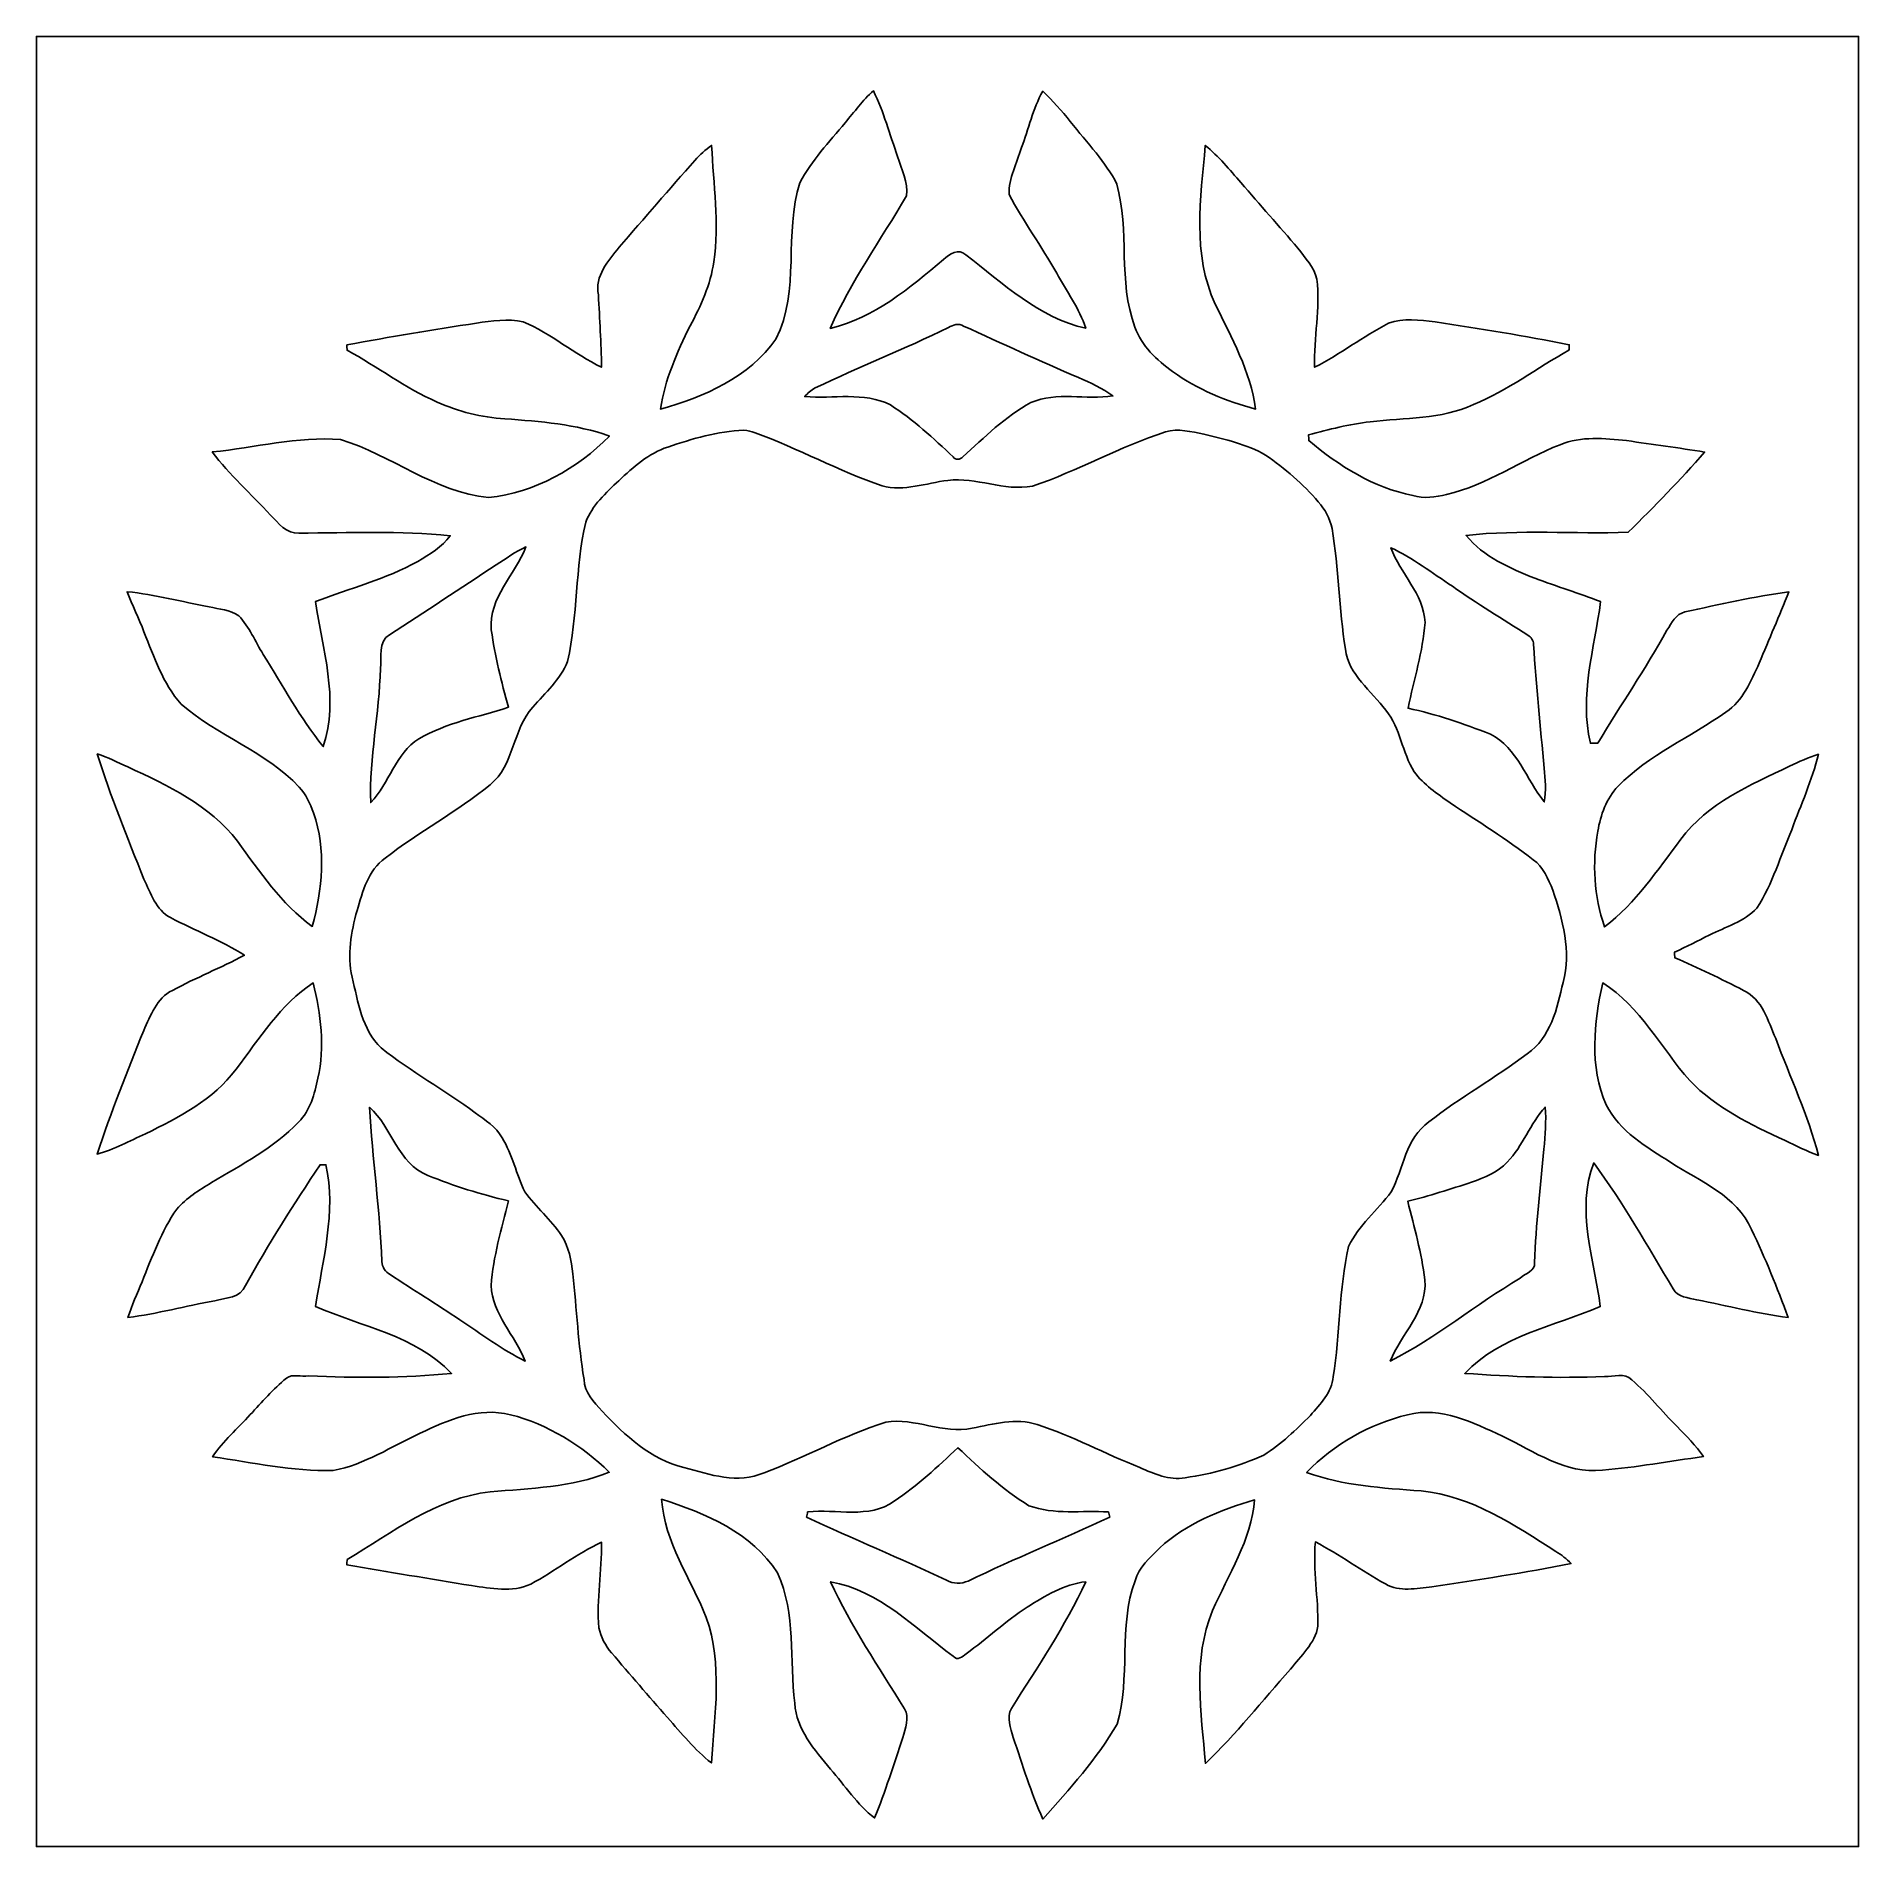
# Model space of a CAD drawing. Header units: centimetres. Extents: x -16.8 to 16.8, y -16.7 to 16.7.
import ezdxf

# ---------------------------------------------------------------- set-up
doc = ezdxf.new("R2010")
doc.units = ezdxf.units.CM
doc.header["$MEASUREMENT"] = 0
doc.layers.add('Layer 1', color=7, linetype='Continuous')

msp = doc.modelspace()

# ---------------------------------------------------------------- linework, layer by layer
at = {"layer": 'Layer 1', "color": 7}
for points, knots in [([(-16.77458, 16.66875), (-16.77458, 16.66875), (16.77458, 16.66875), (16.77458, 16.66875), (16.77458, 16.66875), (16.77458, 16.66875), (16.77458, -16.66875), (16.77458, -16.66875), (16.77458, -16.66875), (16.77458, -16.66875), (-16.77458, -16.66875), (-16.77458, -16.66875), (-16.77458, -16.66875), (-16.77458, -16.66875), (-16.77458, 16.66875), (-16.77458, 16.66875), (-16.77458, 16.66875), (-16.77458, 16.66875), (-16.77458, 16.66875), (-16.77458, 16.66875)], [0, 0, 0, 0, 0.16666667, 0.16666667, 0.16666667, 0.16666667, 0.33333333, 0.33333333, 0.33333333, 0.33333333, 0.5, 0.5, 0.5, 0.5, 0.66666667, 0.66666667, 0.66666667, 0.66666667, 1, 1, 1, 1]), ([(-1.8856, 15.07949), (-2.17734, 14.72283), (-2.50155, 14.38487), (-2.71815, 13.97494), (-2.71815, 13.97494), (-3.01943, 13.04043), (-2.70545, 11.99303), (-3.15913, 11.09557), (-3.15913, 11.09557), (-3.6509, 10.39424), (-4.4831, 10.02559), (-5.28567, 9.80546), (-5.28567, 9.80546), (-5.20383, 10.34627), (-4.98016, 10.84933), (-4.74063, 11.33581), (-4.74063, 11.33581), (-4.5399, 11.70587), (-4.36457, 12.09781), (-4.30142, 12.51726), (-4.30142, 12.51726), (-4.1977, 13.22881), (-4.312, 13.94813), (-4.34269, 14.66074), (-4.34269, 14.66074), (-4.45876, 14.58595), (-4.55824, 14.48894), (-4.64926, 14.38557), (-4.64926, 14.38557), (-5.12128, 13.85782), (-5.58271, 13.32018), (-6.04732, 12.78537), (-6.04732, 12.78537), (-6.24487, 12.53843), (-6.49781, 12.25268), (-6.42832, 11.90837), (-6.42832, 11.90837), (-6.4068, 11.46422), (-6.37258, 11.02113), (-6.37117, 10.57628), (-6.37117, 10.57628), (-6.87211, 10.81899), (-7.29933, 11.19329), (-7.81156, 11.41413), (-7.81156, 11.41413), (-8.09484, 11.47339), (-8.3887, 11.42718), (-8.67234, 11.38908), (-8.67234, 11.38908), (-9.46997, 11.26807), (-10.26619, 11.13508), (-11.05958, 10.98797), (-11.05958, 10.98797), (-11.05853, 10.96328), (-11.05641, 10.91353), (-11.055, 10.88849), (-11.055, 10.88849), (-10.49443, 10.58616), (-9.98467, 10.1921), (-9.39906, 9.93563), (-9.39906, 9.93563), (-9.00324, 9.76312), (-8.58061, 9.64882), (-8.14776, 9.6266), (-8.14776, 9.6266), (-7.50006, 9.57756), (-6.84071, 9.52959), (-6.22406, 9.30875), (-6.22406, 9.30875), (-6.81496, 8.71079), (-7.60095, 8.25959), (-8.44903, 8.17845), (-8.44903, 8.17845), (-9.44845, 8.27017), (-10.2362, 8.96302), (-11.17424, 9.24384), (-11.17424, 9.24384), (-11.96869, 9.30663), (-12.74939, 9.09673), (-13.53608, 9.01594), (-13.53608, 9.01594), (-13.22105, 8.59367), (-12.81959, 8.24301), (-12.46787, 7.85213), (-12.46787, 7.85213), (-12.32076, 7.71313), (-12.16872, 7.50358), (-11.94329, 7.51946), (-11.94329, 7.51946), (-11.01408, 7.52863), (-10.08133, 7.56779), (-9.15494, 7.4736), (-9.15494, 7.4736), (-9.30734, 7.26511), (-9.53488, 7.13176), (-9.75289, 7.00158), (-9.75289, 7.00158), (-10.34344, 6.67067), (-11.00526, 6.50311), (-11.63391, 6.26322), (-11.63391, 6.26322), (-11.51502, 5.38339), (-11.19399, 4.47075), (-11.49491, 3.59022), (-11.49491, 3.59022), (-11.91719, 4.11692), (-12.24315, 4.71452), (-12.59734, 5.28779), (-12.59734, 5.28779), (-12.74904, 5.52379), (-12.85346, 5.79402), (-13.0496, 5.99828), (-13.0496, 5.99828), (-13.21012, 6.1087), (-13.41155, 6.11964), (-13.59535, 6.16338), (-13.59535, 6.16338), (-14.09841, 6.25581), (-14.59406, 6.39269), (-15.10418, 6.44172), (-15.10418, 6.44172), (-15.00964, 6.19125), (-14.88722, 5.95207), (-14.79515, 5.70018), (-14.79515, 5.70018), (-14.60712, 5.24087), (-14.44766, 4.75121), (-14.11252, 4.37374), (-14.11252, 4.37374), (-13.43978, 3.79095), (-12.55254, 3.49956), (-11.93729, 2.84339), (-11.93729, 2.84339), (-11.80853, 2.71216), (-11.73762, 2.53824), (-11.6713, 2.36961), (-11.6713, 2.36961), (-11.43635, 1.6951), (-11.5129, 0.95638), (-11.69494, 0.27869), (-11.69494, 0.27869), (-12.2682, 0.6918), (-12.66331, 1.28623), (-13.075, 1.8475), (-13.075, 1.8475), (-13.5823, 2.51143), (-14.35347, 2.87408), (-15.0936, 3.21592), (-15.0936, 3.21592), (-15.27916, 3.29918), (-15.46084, 3.39337), (-15.65557, 3.45511), (-15.65557, 3.45511), (-15.41251, 2.67159), (-15.09748, 1.9117), (-14.79656, 1.149), (-14.79656, 1.149), (-14.67026, 0.89464), (-14.57466, 0.58032), (-14.30655, 0.43991), (-14.30655, 0.43991), (-13.85605, 0.20179), (-13.37592, 0.01976), (-12.94483, -0.25435), (-12.94483, -0.25435), (-13.3798, -0.48366), (-13.83736, -0.6671), (-14.26986, -0.90099), (-14.26986, -0.90099), (-14.56126, -1.03787), (-14.67238, -1.36631), (-14.80009, -1.63936), (-14.80009, -1.63936), (-15.10277, -2.39148), (-15.40404, -3.14501), (-15.65804, -3.91478), (-15.65804, -3.91478), (-15.34478, -3.83364), (-15.06008, -3.67489), (-14.76728, -3.54224), (-14.76728, -3.54224), (-14.15486, -3.23885), (-13.51633, -2.91571), (-13.10005, -2.35232), (-13.10005, -2.35232), (-12.66825, -1.78964), (-12.28584, -1.15676), (-11.67836, -0.76165), (-11.67836, -0.76165), (-11.53795, -1.33421), (-11.46457, -1.93781), (-11.59087, -2.51989), (-11.59087, -2.51989), (-11.6586, -2.80388), (-11.72916, -3.11573), (-11.94894, -3.32599), (-11.94894, -3.32599), (-12.40014, -3.80506), (-12.99598, -4.10316), (-13.55161, -4.44041), (-13.55161, -4.44041), (-13.77844, -4.58153), (-14.01586, -4.72369), (-14.1919, -4.92831), (-14.1919, -4.92831), (-14.47377, -5.33753), (-14.64486, -5.80813), (-14.83078, -6.26533), (-14.83078, -6.26533), (-14.91615, -6.48652), (-15.02198, -6.69996), (-15.09113, -6.92679), (-15.09113, -6.92679), (-14.55349, -6.85271), (-14.02644, -6.71618), (-13.49304, -6.61599), (-13.49304, -6.61599), (-13.29231, -6.5599), (-13.01362, -6.56731), (-12.92578, -6.33554), (-12.92578, -6.33554), (-12.50527, -5.57213), (-12.03466, -4.83799), (-11.55136, -4.11268), (-11.55136, -4.11268), (-11.52525, -4.11198), (-11.47269, -4.11092), (-11.44623, -4.11021), (-11.44623, -4.11021), (-11.25255, -4.9844), (-11.50373, -5.8607), (-11.63638, -6.72253), (-11.63638, -6.72253), (-10.78936, -7.09718), (-9.79629, -7.25241), (-9.13165, -7.95514), (-9.13165, -7.95514), (-10.00619, -8.04228), (-10.88813, -8.04016), (-11.76514, -7.99712), (-11.76514, -7.99712), (-11.89496, -8.02287), (-12.0583, -7.95479), (-12.17295, -8.04263), (-12.17295, -8.04263), (-12.41743, -8.24336), (-12.62133, -8.48678), (-12.8397, -8.71432), (-12.8397, -8.71432), (-13.07183, -8.97043), (-13.33888, -9.19939), (-13.5315, -9.48866), (-13.5315, -9.48866), (-12.7956, -9.59697), (-12.0583, -9.76066), (-11.31147, -9.74019), (-11.31147, -9.74019), (-10.7315, -9.6393), (-10.23761, -9.29746), (-9.70986, -9.05722), (-9.70986, -9.05722), (-9.19727, -8.80851), (-8.62824, -8.56968), (-8.04827, -8.71502), (-8.04827, -8.71502), (-7.36, -8.89212), (-6.73171, -9.27806), (-6.22688, -9.77477), (-6.22688, -9.77477), (-6.92115, -10.05417), (-7.6835, -10.06898), (-8.41869, -10.13707), (-8.41869, -10.13707), (-9.41634, -10.2429), (-10.22385, -10.88531), (-11.0557, -11.38237), (-11.0557, -11.38237), (-11.05641, -11.40707), (-11.05817, -11.45646), (-11.05888, -11.4808), (-11.05888, -11.4808), (-10.293, -11.6078), (-9.52818, -11.7408), (-8.76159, -11.86356), (-8.76159, -11.86356), (-8.40246, -11.9126), (-8.01864, -11.99515), (-7.67362, -11.83499), (-7.67362, -11.83499), (-7.22948, -11.59545), (-6.83048, -11.27372), (-6.3687, -11.06523), (-6.3687, -11.06523), (-6.36482, -11.59051), (-6.4643, -12.11368), (-6.42126, -12.63897), (-6.42126, -12.63897), (-6.38034, -12.8083), (-6.30096, -12.96846), (-6.18525, -13.09934), (-6.18525, -13.09934), (-5.8487, -13.50292), (-5.50016, -13.89592), (-5.15655, -14.29385), (-5.15655, -14.29385), (-4.89761, -14.58136), (-4.6542, -14.88757), (-4.34763, -15.12746), (-4.34763, -15.12746), (-4.28519, -14.23917), (-4.13949, -13.31031), (-4.44147, -12.44847), (-4.44147, -12.44847), (-4.72863, -11.73021), (-5.20912, -11.06523), (-5.26556, -10.27218), (-5.26556, -10.27218), (-4.45664, -10.52759), (-3.60433, -10.88602), (-3.12843, -11.62967), (-3.12843, -11.62967), (-2.78483, -12.38215), (-2.915, -13.22917), (-2.8127, -14.02856), (-2.8127, -14.02856), (-2.78483, -14.50904), (-2.44475, -14.88793), (-2.15653, -15.24459), (-2.15653, -15.24459), (-1.88524, -15.54409), (-1.66652, -15.89581), (-1.34126, -16.14241), (-1.34126, -16.14241), (-1.14864, -15.65522), (-0.98496, -15.15745), (-0.82338, -14.65968), (-0.82338, -14.65968), (-0.77717, -14.49423), (-0.69497, -14.29209), (-0.79163, -14.1291), (-0.79163, -14.1291), (-1.26647, -13.36357), (-1.77518, -12.61251), (-2.15194, -11.79195), (-2.15194, -11.79195), (-1.25589, -11.94576), (-0.60466, -12.6492), (0.10266, -13.16108), (0.10266, -13.16108), (0.17921, -13.25951), (0.27693, -13.16637), (0.34572, -13.11839), (0.34572, -13.11839), (0.7239, -12.83864), (1.06962, -12.5162), (1.46614, -12.26185), (1.46614, -12.26185), (1.79634, -12.04842), (2.14771, -11.83887), (2.54529, -11.79089), (2.54529, -11.79089), (2.16464, -12.60934), (1.66264, -13.36499), (1.17616, -14.12346), (1.17616, -14.12346), (1.07738, -14.28785), (1.16769, -14.49282), (1.21109, -14.65968), (1.21109, -14.65968), (1.37971, -15.16486), (1.53705, -15.67674), (1.75789, -16.16251), (1.75789, -16.16251), (2.24402, -15.60618), (2.75308, -15.0562), (3.12138, -14.41274), (3.12138, -14.41274), (3.3782, -13.55549), (3.14149, -12.62309), (3.45264, -11.77502), (3.45264, -11.77502), (3.52249, -11.52384), (3.72569, -11.34745), (3.90525, -11.17247), (3.90525, -11.17247), (4.39244, -10.71915), (5.02567, -10.46833), (5.65503, -10.28347), (5.65503, -10.28347), (5.5947, -11.02219), (5.16996, -11.66107), (4.88033, -12.32394), (4.88033, -12.32394), (4.50815, -13.21611), (4.67219, -14.20566), (4.75015, -15.13734), (4.75015, -15.13734), (5.31178, -14.59724), (5.7979, -13.98623), (6.31296, -13.40309), (6.31296, -13.40309), (6.50487, -13.15896), (6.76557, -12.93107), (6.82166, -12.61145), (6.82166, -12.61145), (6.8259, -12.09252), (6.72888, -11.57676), (6.77263, -11.05747), (6.77263, -11.05747), (7.21642, -11.29206), (7.62564, -11.58628), (8.06309, -11.83181), (8.06309, -11.83181), (8.3252, -11.9828), (8.63635, -11.91472), (8.91928, -11.88297), (8.91928, -11.88297), (9.77582, -11.75491), (10.63272, -11.62509), (11.48256, -11.45822), (11.48256, -11.45822), (11.40037, -11.37073), (11.30476, -11.29594), (11.20246, -11.2335), (11.20246, -11.2335), (10.43693, -10.74737), (9.65059, -10.20692), (8.72031, -10.11873), (8.72031, -10.11873), (8.01052, -10.06475), (7.28662, -10.02594), (6.61141, -9.779), (6.61141, -9.779), (7.11165, -9.26006), (7.77134, -8.88541), (8.47196, -8.71537), (8.47196, -8.71537), (9.08685, -8.55874), (9.67634, -8.85896), (10.21856, -9.11084), (10.21856, -9.11084), (10.8017, -9.38918), (11.37744, -9.81322), (12.05865, -9.73526), (12.05865, -9.73526), (12.68201, -9.68693), (13.29725, -9.5691), (13.91673, -9.48761), (13.91673, -9.48761), (13.78303, -9.28017), (13.60241, -9.10978), (13.43272, -8.93339), (13.43272, -8.93339), (13.1512, -8.65046), (12.90391, -8.33296), (12.5984, -8.07473), (12.5984, -8.07473), (12.46893, -7.93397), (12.26114, -8.02181), (12.09851, -8.00841), (12.09851, -8.00841), (11.23985, -8.0518), (10.38013, -8.01405), (9.52359, -7.95373), (9.52359, -7.95373), (10.18681, -7.25629), (11.16718, -7.08589), (12.01843, -6.725), (12.01843, -6.725), (11.91154, -5.85611), (11.5637, -4.93571), (11.89955, -4.0767), (11.89955, -4.0767), (12.44494, -4.81259), (12.88768, -5.61622), (13.36146, -6.39798), (13.36146, -6.39798), (13.44048, -6.56026), (13.64791, -6.55496), (13.79537, -6.59977), (13.79537, -6.59977), (14.35594, -6.70948), (14.91227, -6.84777), (15.47848, -6.92714), (15.47848, -6.92714), (15.27881, -6.37787), (15.05797, -5.83389), (14.80538, -5.30648), (14.80538, -5.30648), (14.52774, -4.68101), (13.85993, -4.41748), (13.32018, -4.0707), (13.32018, -4.0707), (12.87039, -3.78566), (12.3765, -3.49991), (12.12779, -3.00637), (12.12779, -3.00637), (11.81382, -2.30046), (11.90413, -1.49684), (12.06324, -0.76271), (12.06324, -0.76271), (12.7575, -1.19592), (13.13991, -1.9618), (13.6652, -2.56293), (13.6652, -2.56293), (14.15309, -3.06423), (14.79374, -3.37538), (15.42097, -3.66536), (15.42097, -3.66536), (15.627, -3.75391), (15.82138, -3.87033), (16.03551, -3.93947), (16.03551, -3.93947), (15.84396, -3.19899), (15.51622, -2.50225), (15.24988, -1.78647), (15.24988, -1.78647), (15.10665, -1.46332), (15.00576, -1.06751), (14.65792, -0.9017), (14.65792, -0.9017), (14.24234, -0.68509), (13.8176, -0.48648), (13.38897, -0.2981), (13.38897, -0.2981), (13.38862, -0.27199), (13.38862, -0.22049), (13.38862, -0.19438), (13.38862, -0.19438), (13.60346, -0.09596), (13.81548, 0.00882), (14.02574, 0.11748), (14.02574, 0.11748), (14.3256, 0.26987), (14.66815, 0.36266), (14.90416, 0.61666), (14.90416, 0.61666), (15.18955, 1.06221), (15.3416, 1.57445), (15.54515, 2.05952), (15.54515, 2.05952), (15.71413, 2.51989), (15.9198, 2.97004), (16.03587, 3.4477), (16.03587, 3.4477), (15.84995, 3.3976), (15.67956, 3.30623), (15.50529, 3.22721), (15.50529, 3.22721), (14.7761, 2.88537), (13.99822, 2.546), (13.50081, 1.88207), (13.50081, 1.88207), (13.06971, 1.31621), (12.67389, 0.70379), (12.09851, 0.26987), (12.09851, 0.26987), (11.90131, 0.8315), (11.86709, 1.44533), (11.97469, 2.02918), (11.97469, 2.02918), (12.02126, 2.33186), (12.13309, 2.63278), (12.34546, 2.85856), (12.34546, 2.85856), (12.91555, 3.43747), (13.67649, 3.76096), (14.3323, 4.22381), (14.3323, 4.22381), (14.65192, 4.43089), (14.79091, 4.79954), (14.94719, 5.12833), (14.94719, 5.12833), (15.12605, 5.56648), (15.31514, 6.00075), (15.49118, 6.43961), (15.49118, 6.43961), (14.84701, 6.35247), (14.2113, 6.21101), (13.57736, 6.06848), (13.57736, 6.06848), (13.41085, 6.03462), (13.33182, 5.86352), (13.24645, 5.73299), (13.24645, 5.73299), (12.85275, 5.02144), (12.39485, 4.34834), (11.97187, 3.65442), (11.97187, 3.65442), (11.92706, 3.65372), (11.88261, 3.65301), (11.83852, 3.6516), (11.83852, 3.6516), (11.63002, 4.52543), (11.90978, 5.39715), (12.02619, 6.26004), (12.02619, 6.26004), (11.6265, 6.41385), (11.21692, 6.53944), (10.81652, 6.69008), (10.81652, 6.69008), (10.35367, 6.87529), (9.8679, 7.07954), (9.54864, 7.47995), (9.54864, 7.47995), (10.53994, 7.58437), (11.53936, 7.50641), (12.53419, 7.53604), (12.53419, 7.53604), (13.01679, 8.01511), (13.49551, 8.49877), (13.93931, 9.01453), (13.93931, 9.01453), (13.46235, 9.09179), (12.98328, 9.1567), (12.50491, 9.22443), (12.50491, 9.22443), (12.09922, 9.26359), (11.66495, 9.31333), (11.28007, 9.14964), (11.28007, 9.14964), (10.57028, 8.87271), (9.94057, 8.40176), (9.1881, 8.23419), (9.1881, 8.23419), (8.98596, 8.17986), (8.77288, 8.15234), (8.56862, 8.21443), (8.56862, 8.21443), (7.84331, 8.35378), (7.21042, 8.76159), (6.65092, 9.22584), (6.65092, 9.22584), (6.65057, 9.25301), (6.64951, 9.30698), (6.6488, 9.33415), (6.6488, 9.33415), (7.0231, 9.43151), (7.39846, 9.52817), (7.78369, 9.57051), (7.78369, 9.57051), (8.41904, 9.65412), (9.09355, 9.60896), (9.68587, 9.89189), (9.68587, 9.89189), (10.31522, 10.14342), (10.85144, 10.5664), (11.44305, 10.88919), (11.44305, 10.88919), (11.44446, 10.91424), (11.44658, 10.96469), (11.44764, 10.98973), (11.44764, 10.98973), (10.62919, 11.1573), (9.80299, 11.28113), (8.97819, 11.41166), (8.97819, 11.41166), (8.69632, 11.44094), (8.39188, 11.49068), (8.1213, 11.38802), (8.1213, 11.38802), (7.65422, 11.14002), (7.22983, 10.81864), (6.75922, 10.57628), (6.75922, 10.57628), (6.74299, 11.1192), (6.86576, 11.65931), (6.80156, 12.20082), (6.80156, 12.20082), (6.75005, 12.4206), (6.58319, 12.59134), (6.45231, 12.76667), (6.45231, 12.76667), (6.10764, 13.17413), (5.74992, 13.5703), (5.40314, 13.976), (5.40314, 13.976), (5.19324, 14.21165), (4.99533, 14.46318), (4.74662, 14.66039), (4.74662, 14.66039), (4.65843, 13.69272), (4.50215, 12.65343), (4.93113, 11.73974), (4.93113, 11.73974), (5.22817, 11.11638), (5.58024, 10.50219), (5.67302, 9.80581), (5.67302, 9.80581), (5.13009, 9.94904), (4.6041, 10.16811), (4.14549, 10.49479), (4.14549, 10.49479), (3.85763, 10.71139), (3.56905, 10.96504), (3.45123, 11.31711), (3.45123, 11.31711), (3.13126, 12.16237), (3.36162, 13.09123), (3.11644, 13.94989), (3.11644, 13.94989), (3.02013, 14.15768), (2.87408, 14.33901), (2.73967, 14.5228), (2.73967, 14.5228), (2.41088, 14.90027), (2.11878, 15.31302), (1.75472, 15.65804), (1.75472, 15.65804), (1.56845, 15.33701), (1.49613, 14.96342), (1.36102, 14.62017), (1.36102, 14.62017), (1.27917, 14.33618), (1.12571, 14.05996), (1.13242, 13.75798), (1.13242, 13.75798), (1.39876, 13.26021), (1.73496, 12.80231), (2.01013, 12.30877), (2.01013, 12.30877), (2.19816, 11.97645), (2.42641, 11.65931), (2.54529, 11.29312), (2.54529, 11.29312), (1.68169, 11.48856), (1.01917, 12.12427), (0.3362, 12.64744), (0.3362, 12.64744), (0.20073, 12.77585), (0.03493, 12.6552), (-0.07514, 12.56347), (-0.07514, 12.56347), (-0.69709, 12.03713), (-1.34479, 11.48292), (-2.159, 11.29242), (-2.159, 11.29242), (-1.78294, 12.15496), (-1.2259, 12.92331), (-0.7553, 13.73399), (-0.7553, 13.73399), (-0.72073, 13.98517), (-0.85231, 14.22118), (-0.91863, 14.45719), (-0.91863, 14.45719), (-1.06292, 14.86217), (-1.17475, 15.28127), (-1.36349, 15.66898), (-1.36349, 15.66898), (-1.56139, 15.49506), (-1.71274, 15.27669), (-1.8856, 15.07949)], [0, 0, 0, 0, 0.00529101, 0.00529101, 0.00529101, 0.00529101, 0.01058201, 0.01058201, 0.01058201, 0.01058201, 0.01587302, 0.01587302, 0.01587302, 0.01587302, 0.02116402, 0.02116402, 0.02116402, 0.02116402, 0.02645503, 0.02645503, 0.02645503, 0.02645503, 0.03174603, 0.03174603, 0.03174603, 0.03174603, 0.03703704, 0.03703704, 0.03703704, 0.03703704, 0.04232804, 0.04232804, 0.04232804, 0.04232804, 0.04761905, 0.04761905, 0.04761905, 0.04761905, 0.05291005, 0.05291005, 0.05291005, 0.05291005, 0.05820106, 0.05820106, 0.05820106, 0.05820106, 0.06349206, 0.06349206, 0.06349206, 0.06349206, 0.06878307, 0.06878307, 0.06878307, 0.06878307, 0.07407407, 0.07407407, 0.07407407, 0.07407407, 0.07936508, 0.07936508, 0.07936508, 0.07936508, 0.08465608, 0.08465608, 0.08465608, 0.08465608, 0.08994709, 0.08994709, 0.08994709, 0.08994709, 0.0952381, 0.0952381, 0.0952381, 0.0952381, 0.1005291, 0.1005291, 0.1005291, 0.1005291, 0.10582011, 0.10582011, 0.10582011, 0.10582011, 0.11111111, 0.11111111, 0.11111111, 0.11111111, 0.11640212, 0.11640212, 0.11640212, 0.11640212, 0.12169312, 0.12169312, 0.12169312, 0.12169312, 0.12698413, 0.12698413, 0.12698413, 0.12698413, 0.13227513, 0.13227513, 0.13227513, 0.13227513, 0.13756614, 0.13756614, 0.13756614, 0.13756614, 0.14285714, 0.14285714, 0.14285714, 0.14285714, 0.14814815, 0.14814815, 0.14814815, 0.14814815, 0.15343915, 0.15343915, 0.15343915, 0.15343915, 0.15873016, 0.15873016, 0.15873016, 0.15873016, 0.16402116, 0.16402116, 0.16402116, 0.16402116, 0.16931217, 0.16931217, 0.16931217, 0.16931217, 0.17460317, 0.17460317, 0.17460317, 0.17460317, 0.17989418, 0.17989418, 0.17989418, 0.17989418, 0.18518519, 0.18518519, 0.18518519, 0.18518519, 0.19047619, 0.19047619, 0.19047619, 0.19047619, 0.1957672, 0.1957672, 0.1957672, 0.1957672, 0.2010582, 0.2010582, 0.2010582, 0.2010582, 0.20634921, 0.20634921, 0.20634921, 0.20634921, 0.21164021, 0.21164021, 0.21164021, 0.21164021, 0.21693122, 0.21693122, 0.21693122, 0.21693122, 0.22222222, 0.22222222, 0.22222222, 0.22222222, 0.22751323, 0.22751323, 0.22751323, 0.22751323, 0.23280423, 0.23280423, 0.23280423, 0.23280423, 0.23809524, 0.23809524, 0.23809524, 0.23809524, 0.24338624, 0.24338624, 0.24338624, 0.24338624, 0.24867725, 0.24867725, 0.24867725, 0.24867725, 0.25396825, 0.25396825, 0.25396825, 0.25396825, 0.25925926, 0.25925926, 0.25925926, 0.25925926, 0.26455026, 0.26455026, 0.26455026, 0.26455026, 0.26984127, 0.26984127, 0.26984127, 0.26984127, 0.27513228, 0.27513228, 0.27513228, 0.27513228, 0.28042328, 0.28042328, 0.28042328, 0.28042328, 0.28571429, 0.28571429, 0.28571429, 0.28571429, 0.29100529, 0.29100529, 0.29100529, 0.29100529, 0.2962963, 0.2962963, 0.2962963, 0.2962963, 0.3015873, 0.3015873, 0.3015873, 0.3015873, 0.30687831, 0.30687831, 0.30687831, 0.30687831, 0.31216931, 0.31216931, 0.31216931, 0.31216931, 0.31746032, 0.31746032, 0.31746032, 0.31746032, 0.32275132, 0.32275132, 0.32275132, 0.32275132, 0.32804233, 0.32804233, 0.32804233, 0.32804233, 0.33333333, 0.33333333, 0.33333333, 0.33333333, 0.33862434, 0.33862434, 0.33862434, 0.33862434, 0.34391534, 0.34391534, 0.34391534, 0.34391534, 0.34920635, 0.34920635, 0.34920635, 0.34920635, 0.35449735, 0.35449735, 0.35449735, 0.35449735, 0.35978836, 0.35978836, 0.35978836, 0.35978836, 0.36507937, 0.36507937, 0.36507937, 0.36507937, 0.37037037, 0.37037037, 0.37037037, 0.37037037, 0.37566138, 0.37566138, 0.37566138, 0.37566138, 0.38095238, 0.38095238, 0.38095238, 0.38095238, 0.38624339, 0.38624339, 0.38624339, 0.38624339, 0.39153439, 0.39153439, 0.39153439, 0.39153439, 0.3968254, 0.3968254, 0.3968254, 0.3968254, 0.4021164, 0.4021164, 0.4021164, 0.4021164, 0.40740741, 0.40740741, 0.40740741, 0.40740741, 0.41269841, 0.41269841, 0.41269841, 0.41269841, 0.41798942, 0.41798942, 0.41798942, 0.41798942, 0.42328042, 0.42328042, 0.42328042, 0.42328042, 0.42857143, 0.42857143, 0.42857143, 0.42857143, 0.43386243, 0.43386243, 0.43386243, 0.43386243, 0.43915344, 0.43915344, 0.43915344, 0.43915344, 0.44444444, 0.44444444, 0.44444444, 0.44444444, 0.44973545, 0.44973545, 0.44973545, 0.44973545, 0.45502646, 0.45502646, 0.45502646, 0.45502646, 0.46031746, 0.46031746, 0.46031746, 0.46031746, 0.46560847, 0.46560847, 0.46560847, 0.46560847, 0.47089947, 0.47089947, 0.47089947, 0.47089947, 0.47619048, 0.47619048, 0.47619048, 0.47619048, 0.48148148, 0.48148148, 0.48148148, 0.48148148, 0.48677249, 0.48677249, 0.48677249, 0.48677249, 0.49206349, 0.49206349, 0.49206349, 0.49206349, 0.4973545, 0.4973545, 0.4973545, 0.4973545, 0.5026455, 0.5026455, 0.5026455, 0.5026455, 0.50793651, 0.50793651, 0.50793651, 0.50793651, 0.51322751, 0.51322751, 0.51322751, 0.51322751, 0.51851852, 0.51851852, 0.51851852, 0.51851852, 0.52380952, 0.52380952, 0.52380952, 0.52380952, 0.52910053, 0.52910053, 0.52910053, 0.52910053, 0.53439153, 0.53439153, 0.53439153, 0.53439153, 0.53968254, 0.53968254, 0.53968254, 0.53968254, 0.54497354, 0.54497354, 0.54497354, 0.54497354, 0.55026455, 0.55026455, 0.55026455, 0.55026455, 0.55555556, 0.55555556, 0.55555556, 0.55555556, 0.56084656, 0.56084656, 0.56084656, 0.56084656, 0.56613757, 0.56613757, 0.56613757, 0.56613757, 0.57142857, 0.57142857, 0.57142857, 0.57142857, 0.57671958, 0.57671958, 0.57671958, 0.57671958, 0.58201058, 0.58201058, 0.58201058, 0.58201058, 0.58730159, 0.58730159, 0.58730159, 0.58730159, 0.59259259, 0.59259259, 0.59259259, 0.59259259, 0.5978836, 0.5978836, 0.5978836, 0.5978836, 0.6031746, 0.6031746, 0.6031746, 0.6031746, 0.60846561, 0.60846561, 0.60846561, 0.60846561, 0.61375661, 0.61375661, 0.61375661, 0.61375661, 0.61904762, 0.61904762, 0.61904762, 0.61904762, 0.62433862, 0.62433862, 0.62433862, 0.62433862, 0.62962963, 0.62962963, 0.62962963, 0.62962963, 0.63492063, 0.63492063, 0.63492063, 0.63492063, 0.64021164, 0.64021164, 0.64021164, 0.64021164, 0.64550265, 0.64550265, 0.64550265, 0.64550265, 0.65079365, 0.65079365, 0.65079365, 0.65079365, 0.65608466, 0.65608466, 0.65608466, 0.65608466, 0.66137566, 0.66137566, 0.66137566, 0.66137566, 0.66666667, 0.66666667, 0.66666667, 0.66666667, 0.67195767, 0.67195767, 0.67195767, 0.67195767, 0.67724868, 0.67724868, 0.67724868, 0.67724868, 0.68253968, 0.68253968, 0.68253968, 0.68253968, 0.68783069, 0.68783069, 0.68783069, 0.68783069, 0.69312169, 0.69312169, 0.69312169, 0.69312169, 0.6984127, 0.6984127, 0.6984127, 0.6984127, 0.7037037, 0.7037037, 0.7037037, 0.7037037, 0.70899471, 0.70899471, 0.70899471, 0.70899471, 0.71428571, 0.71428571, 0.71428571, 0.71428571, 0.71957672, 0.71957672, 0.71957672, 0.71957672, 0.72486772, 0.72486772, 0.72486772, 0.72486772, 0.73015873, 0.73015873, 0.73015873, 0.73015873, 0.73544974, 0.73544974, 0.73544974, 0.73544974, 0.74074074, 0.74074074, 0.74074074, 0.74074074, 0.74603175, 0.74603175, 0.74603175, 0.74603175, 0.75132275, 0.75132275, 0.75132275, 0.75132275, 0.75661376, 0.75661376, 0.75661376, 0.75661376, 0.76190476, 0.76190476, 0.76190476, 0.76190476, 0.76719577, 0.76719577, 0.76719577, 0.76719577, 0.77248677, 0.77248677, 0.77248677, 0.77248677, 0.77777778, 0.77777778, 0.77777778, 0.77777778, 0.78306878, 0.78306878, 0.78306878, 0.78306878, 0.78835979, 0.78835979, 0.78835979, 0.78835979, 0.79365079, 0.79365079, 0.79365079, 0.79365079, 0.7989418, 0.7989418, 0.7989418, 0.7989418, 0.8042328, 0.8042328, 0.8042328, 0.8042328, 0.80952381, 0.80952381, 0.80952381, 0.80952381, 0.81481481, 0.81481481, 0.81481481, 0.81481481, 0.82010582, 0.82010582, 0.82010582, 0.82010582, 0.82539683, 0.82539683, 0.82539683, 0.82539683, 0.83068783, 0.83068783, 0.83068783, 0.83068783, 0.83597884, 0.83597884, 0.83597884, 0.83597884, 0.84126984, 0.84126984, 0.84126984, 0.84126984, 0.84656085, 0.84656085, 0.84656085, 0.84656085, 0.85185185, 0.85185185, 0.85185185, 0.85185185, 0.85714286, 0.85714286, 0.85714286, 0.85714286, 0.86243386, 0.86243386, 0.86243386, 0.86243386, 0.86772487, 0.86772487, 0.86772487, 0.86772487, 0.87301587, 0.87301587, 0.87301587, 0.87301587, 0.87830688, 0.87830688, 0.87830688, 0.87830688, 0.88359788, 0.88359788, 0.88359788, 0.88359788, 0.88888889, 0.88888889, 0.88888889, 0.88888889, 0.89417989, 0.89417989, 0.89417989, 0.89417989, 0.8994709, 0.8994709, 0.8994709, 0.8994709, 0.9047619, 0.9047619, 0.9047619, 0.9047619, 0.91005291, 0.91005291, 0.91005291, 0.91005291, 0.91534392, 0.91534392, 0.91534392, 0.91534392, 0.92063492, 0.92063492, 0.92063492, 0.92063492, 0.92592593, 0.92592593, 0.92592593, 0.92592593, 0.93121693, 0.93121693, 0.93121693, 0.93121693, 0.93650794, 0.93650794, 0.93650794, 0.93650794, 0.94179894, 0.94179894, 0.94179894, 0.94179894, 0.94708995, 0.94708995, 0.94708995, 0.94708995, 0.95238095, 0.95238095, 0.95238095, 0.95238095, 0.95767196, 0.95767196, 0.95767196, 0.95767196, 0.96296296, 0.96296296, 0.96296296, 0.96296296, 0.96825397, 0.96825397, 0.96825397, 0.96825397, 0.97354497, 0.97354497, 0.97354497, 0.97354497, 0.97883598, 0.97883598, 0.97883598, 0.97883598, 0.98412698, 0.98412698, 0.98412698, 0.98412698, 0.98941799, 0.98941799, 0.98941799, 0.98941799, 1, 1, 1, 1]), ([(0.01729, 11.31041), (0.10372, 11.35027), (0.20567, 11.39649), (0.29598, 11.33475), (0.29598, 11.33475), (0.99942, 11.01513), (1.7018, 10.69164), (2.41124, 10.38507), (2.41124, 10.38507), (2.63208, 10.29159), (2.8508, 10.18822), (3.04588, 10.04711), (3.04588, 10.04711), (2.54635, 9.97303), (2.01295, 10.13001), (1.53599, 9.92576), (1.53599, 9.92576), (1.05904, 9.67422), (0.68263, 9.27806), (0.28116, 8.92563), (0.28116, 8.92563), (0.23213, 8.87342), (0.15134, 8.86248), (0.10478, 8.92351), (0.10478, 8.92351), (-0.25964, 9.26677), (-0.62865, 9.61214), (-1.05234, 9.88236), (-1.05234, 9.88236), (-1.53917, 10.13037), (-2.10573, 9.98996), (-2.62925, 10.03688), (-2.62925, 10.03688), (-2.57104, 10.09544), (-2.51178, 10.15577), (-2.43805, 10.19492), (-2.43805, 10.19492), (-1.62701, 10.58298), (-0.78811, 10.91036), (0.01729, 11.31041)], [0, 0, 0, 0, 0.09090909, 0.09090909, 0.09090909, 0.09090909, 0.18181818, 0.18181818, 0.18181818, 0.18181818, 0.27272727, 0.27272727, 0.27272727, 0.27272727, 0.36363636, 0.36363636, 0.36363636, 0.36363636, 0.45454545, 0.45454545, 0.45454545, 0.45454545, 0.54545455, 0.54545455, 0.54545455, 0.54545455, 0.63636364, 0.63636364, 0.63636364, 0.63636364, 0.72727273, 0.72727273, 0.72727273, 0.72727273, 0.81818182, 0.81818182, 0.81818182, 0.81818182, 1, 1, 1, 1]), ([(-3.74968, 9.41423), (-3.67912, 9.41211), (-3.60962, 9.39306), (-3.54295, 9.37013), (-3.54295, 9.37013), (-2.7499, 9.07627), (-2.00378, 8.66846), (-1.20403, 8.39223), (-1.20403, 8.39223), (-0.80045, 8.28534), (-0.39405, 8.44338), (0.00529, 8.49207), (0.00529, 8.49207), (0.52917, 8.5598), (1.0414, 8.28816), (1.56422, 8.38517), (1.56422, 8.38517), (2.40101, 8.66775), (3.17359, 9.11437), (4.01461, 9.38742), (4.01461, 9.38742), (4.24603, 9.45621), (4.49227, 9.38565), (4.72228, 9.34473), (4.72228, 9.34473), (5.10999, 9.24983), (5.50721, 9.15811), (5.85717, 8.95879), (5.85717, 8.95879), (6.21136, 8.71008), (6.54685, 8.42821), (6.8266, 8.0966), (6.8266, 8.0966), (6.95078, 7.95937), (7.04144, 7.79039), (7.08025, 7.60871), (7.08025, 7.60871), (7.20161, 6.87176), (7.21078, 6.1214), (7.32614, 5.38374), (7.32614, 5.38374), (7.38364, 4.91102), (7.8045, 4.61786), (8.06944, 4.25873), (8.06944, 4.25873), (8.34143, 3.93065), (8.36577, 3.47874), (8.59508, 3.12561), (8.59508, 3.12561), (8.76441, 2.88396), (9.02088, 2.72521), (9.25407, 2.55199), (9.25407, 2.55199), (9.77018, 2.21227), (10.29476, 1.88383), (10.78547, 1.50671), (10.78547, 1.50671), (10.96786, 1.37054), (11.06135, 1.15253), (11.14319, 0.94686), (11.14319, 0.94686), (11.32911, 0.40464), (11.4868, -0.18203), (11.33369, -0.75353), (11.33369, -0.75353), (11.22645, -1.23014), (11.1058, -1.77341), (10.67259, -2.06587), (10.67259, -2.06587), (10.0898, -2.5146), (9.43963, -2.86808), (8.86178, -3.32387), (8.86178, -3.32387), (8.43527, -3.62479), (8.39646, -4.18183), (8.17174, -4.61116), (8.17174, -4.61116), (7.91774, -4.95124), (7.56638, -5.22429), (7.3847, -5.61693), (7.3847, -5.61693), (7.20443, -6.40397), (7.2323, -7.22066), (7.10036, -8.01582), (7.10036, -8.01582), (7.0806, -8.30615), (6.85941, -8.51923), (6.68267, -8.72843), (6.68267, -8.72843), (6.41385, -8.98913), (6.14715, -9.26042), (5.82612, -9.45727), (5.82612, -9.45727), (5.36646, -9.66329), (4.87609, -9.8111), (4.37586, -9.87531), (4.37586, -9.87531), (4.07846, -9.92893), (3.80506, -9.80299), (3.54189, -9.68939), (3.54189, -9.68939), (2.90689, -9.4361), (2.30117, -9.10978), (1.65065, -8.8967), (1.65065, -8.8967), (1.25554, -8.76159), (0.84596, -8.88965), (0.45403, -8.96267), (0.45403, -8.96267), (-0.08149, -9.07486), (-0.60008, -8.76547), (-1.137, -8.85261), (-1.137, -8.85261), (-1.90994, -9.09814), (-2.61973, -9.49995), (-3.3782, -9.78394), (-3.3782, -9.78394), (-3.85163, -9.99561), (-4.37974, -9.81957), (-4.85175, -9.68763), (-4.85175, -9.68763), (-5.46418, -9.54405), (-5.93654, -9.09179), (-6.35953, -8.65258), (-6.35953, -8.65258), (-6.5084, -8.48395), (-6.68196, -8.30721), (-6.69219, -8.06697), (-6.69219, -8.06697), (-6.79944, -7.4228), (-6.8266, -6.76945), (-6.89786, -6.1214), (-6.89786, -6.1214), (-6.93455, -5.87939), (-6.96348, -5.62151), (-7.10741, -5.41584), (-7.10741, -5.41584), (-7.30074, -5.12092), (-7.57696, -4.89373), (-7.78228, -4.60904), (-7.78228, -4.60904), (-7.94138, -4.2866), (-8.00911, -3.92113), (-8.20103, -3.61386), (-8.20103, -3.61386), (-8.3125, -3.41207), (-8.51747, -3.29212), (-8.69386, -3.15454), (-8.69386, -3.15454), (-9.25689, -2.73473), (-9.88025, -2.4003), (-10.42776, -1.96003), (-10.42776, -1.96003), (-10.78406, -1.62278), (-10.85356, -1.10737), (-10.96222, -0.65511), (-10.96222, -0.65511), (-11.05888, -0.24659), (-10.98091, 0.17286), (-10.87191, 0.56974), (-10.87191, 0.56974), (-10.76784, 0.91687), (-10.66976, 1.31269), (-10.35368, 1.53317), (-10.35368, 1.53317), (-9.73561, 2.01859), (-9.03323, 2.38936), (-8.42328, 2.88572), (-8.42328, 2.88572), (-7.97031, 3.24732), (-8.01405, 3.9049), (-7.63446, 4.31729), (-7.63446, 4.31729), (-7.40445, 4.58294), (-7.13034, 4.82282), (-6.99594, 5.15691), (-6.99594, 5.15691), (-6.80261, 5.99969), (-6.85871, 6.87952), (-6.66186, 7.72089), (-6.66186, 7.72089), (-6.54262, 8.03134), (-6.29038, 8.26523), (-6.0519, 8.48713), (-6.0519, 8.48713), (-5.78626, 8.73831), (-5.50228, 8.98948), (-5.14914, 9.10696), (-5.14914, 9.10696), (-4.69547, 9.25724), (-4.23157, 9.40223), (-3.74968, 9.41423)], [0, 0, 0, 0, 0.02040816, 0.02040816, 0.02040816, 0.02040816, 0.04081633, 0.04081633, 0.04081633, 0.04081633, 0.06122449, 0.06122449, 0.06122449, 0.06122449, 0.08163265, 0.08163265, 0.08163265, 0.08163265, 0.10204082, 0.10204082, 0.10204082, 0.10204082, 0.12244898, 0.12244898, 0.12244898, 0.12244898, 0.14285714, 0.14285714, 0.14285714, 0.14285714, 0.16326531, 0.16326531, 0.16326531, 0.16326531, 0.18367347, 0.18367347, 0.18367347, 0.18367347, 0.20408163, 0.20408163, 0.20408163, 0.20408163, 0.2244898, 0.2244898, 0.2244898, 0.2244898, 0.24489796, 0.24489796, 0.24489796, 0.24489796, 0.26530612, 0.26530612, 0.26530612, 0.26530612, 0.28571429, 0.28571429, 0.28571429, 0.28571429, 0.30612245, 0.30612245, 0.30612245, 0.30612245, 0.32653061, 0.32653061, 0.32653061, 0.32653061, 0.34693878, 0.34693878, 0.34693878, 0.34693878, 0.36734694, 0.36734694, 0.36734694, 0.36734694, 0.3877551, 0.3877551, 0.3877551, 0.3877551, 0.40816327, 0.40816327, 0.40816327, 0.40816327, 0.42857143, 0.42857143, 0.42857143, 0.42857143, 0.44897959, 0.44897959, 0.44897959, 0.44897959, 0.46938776, 0.46938776, 0.46938776, 0.46938776, 0.48979592, 0.48979592, 0.48979592, 0.48979592, 0.51020408, 0.51020408, 0.51020408, 0.51020408, 0.53061224, 0.53061224, 0.53061224, 0.53061224, 0.55102041, 0.55102041, 0.55102041, 0.55102041, 0.57142857, 0.57142857, 0.57142857, 0.57142857, 0.59183673, 0.59183673, 0.59183673, 0.59183673, 0.6122449, 0.6122449, 0.6122449, 0.6122449, 0.63265306, 0.63265306, 0.63265306, 0.63265306, 0.65306122, 0.65306122, 0.65306122, 0.65306122, 0.67346939, 0.67346939, 0.67346939, 0.67346939, 0.69387755, 0.69387755, 0.69387755, 0.69387755, 0.71428571, 0.71428571, 0.71428571, 0.71428571, 0.73469388, 0.73469388, 0.73469388, 0.73469388, 0.75510204, 0.75510204, 0.75510204, 0.75510204, 0.7755102, 0.7755102, 0.7755102, 0.7755102, 0.79591837, 0.79591837, 0.79591837, 0.79591837, 0.81632653, 0.81632653, 0.81632653, 0.81632653, 0.83673469, 0.83673469, 0.83673469, 0.83673469, 0.85714286, 0.85714286, 0.85714286, 0.85714286, 0.87755102, 0.87755102, 0.87755102, 0.87755102, 0.89795918, 0.89795918, 0.89795918, 0.89795918, 0.91836735, 0.91836735, 0.91836735, 0.91836735, 0.93877551, 0.93877551, 0.93877551, 0.93877551, 0.95918367, 0.95918367, 0.95918367, 0.95918367, 1, 1, 1, 1]), ([(-8.31109, 6.93632), (-8.13012, 7.05062), (-7.95831, 7.1822), (-7.76076, 7.26722), (-7.76076, 7.26722), (-7.96078, 6.75076), (-8.45079, 6.33483), (-8.39929, 5.73899), (-8.39929, 5.73899), (-8.33226, 5.25674), (-8.21584, 4.78226), (-8.08284, 4.31412), (-8.08284, 4.31412), (-8.636, 4.1335), (-9.22408, 4.02943), (-9.73243, 3.73556), (-9.73243, 3.73556), (-10.16847, 3.45828), (-10.27324, 2.91289), (-10.62002, 2.55905), (-10.62002, 2.55905), (-10.64683, 3.38631), (-10.46163, 4.20264), (-10.44011, 5.02814), (-10.44011, 5.02814), (-10.40836, 5.22852), (-10.49126, 5.52591), (-10.27395, 5.65044), (-10.27395, 5.65044), (-9.61461, 6.07166), (-8.96373, 6.50522), (-8.31109, 6.93632)], [0, 0, 0, 0, 0.11111111, 0.11111111, 0.11111111, 0.11111111, 0.22222222, 0.22222222, 0.22222222, 0.22222222, 0.33333333, 0.33333333, 0.33333333, 0.33333333, 0.44444444, 0.44444444, 0.44444444, 0.44444444, 0.55555556, 0.55555556, 0.55555556, 0.55555556, 0.66666667, 0.66666667, 0.66666667, 0.66666667, 0.77777778, 0.77777778, 0.77777778, 0.77777778, 1, 1, 1, 1]), ([(8.16187, 7.25311), (8.56686, 7.06296), (8.92246, 6.7878), (9.29534, 6.54332), (9.29534, 6.54332), (9.74619, 6.22335), (10.22244, 5.94184), (10.68564, 5.63986), (10.68564, 5.63986), (10.74526, 5.60388), (10.78759, 5.5432), (10.79077, 5.47194), (10.79077, 5.47194), (10.83874, 4.71029), (10.91565, 3.95111), (10.98691, 3.19123), (10.98691, 3.19123), (11.0049, 2.98556), (11.02395, 2.77566), (10.98797, 2.57034), (10.98797, 2.57034), (10.65847, 2.98415), (10.49267, 3.56341), (9.99596, 3.81882), (9.99596, 3.81882), (9.50313, 4.01426), (8.9976, 4.18324), (8.47901, 4.29648), (8.47901, 4.29648), (8.59049, 4.82036), (8.75171, 5.33823), (8.79404, 5.8741), (8.79404, 5.8741), (8.76864, 6.4068), (8.33649, 6.7751), (8.16187, 7.25311)], [0, 0, 0, 0, 0.1, 0.1, 0.1, 0.1, 0.2, 0.2, 0.2, 0.2, 0.3, 0.3, 0.3, 0.3, 0.4, 0.4, 0.4, 0.4, 0.5, 0.5, 0.5, 0.5, 0.6, 0.6, 0.6, 0.6, 0.7, 0.7, 0.7, 0.7, 0.8, 0.8, 0.8, 0.8, 1, 1, 1, 1]), ([(-10.64189, -3.05188), (-10.22632, -3.41877), (-10.12472, -4.09152), (-9.56769, -4.30742), (-9.56769, -4.30742), (-9.0872, -4.50462), (-8.58908, -4.65526), (-8.08461, -4.77802), (-8.08461, -4.77802), (-8.20879, -5.29167), (-8.36648, -5.8039), (-8.40281, -6.33342), (-8.40281, -6.33342), (-8.38059, -6.86894), (-7.96255, -7.25311), (-7.77311, -7.7283), (-7.77311, -7.7283), (-8.20208, -7.52052), (-8.58026, -7.2263), (-8.97819, -6.96736), (-8.97819, -6.96736), (-9.40188, -6.68267), (-9.8365, -6.41526), (-10.26336, -6.13551), (-10.26336, -6.13551), (-10.34697, -6.08365), (-10.41259, -5.99793), (-10.41294, -5.89633), (-10.41294, -5.89633), (-10.45422, -4.94559), (-10.58474, -4.00156), (-10.64189, -3.05188)], [0, 0, 0, 0, 0.11111111, 0.11111111, 0.11111111, 0.11111111, 0.22222222, 0.22222222, 0.22222222, 0.22222222, 0.33333333, 0.33333333, 0.33333333, 0.33333333, 0.44444444, 0.44444444, 0.44444444, 0.44444444, 0.55555556, 0.55555556, 0.55555556, 0.55555556, 0.66666667, 0.66666667, 0.66666667, 0.66666667, 0.77777778, 0.77777778, 0.77777778, 0.77777778, 1, 1, 1, 1]), ([(10.3057, -4.06224), (10.59603, -3.76555), (10.72656, -3.35633), (11.00279, -3.04835), (11.00279, -3.04835), (11.0296, -3.30694), (11.00173, -3.56482), (10.98162, -3.8227), (10.98162, -3.8227), (10.91565, -4.51838), (10.83239, -5.21264), (10.81087, -5.9115), (10.81087, -5.9115), (10.82428, -6.06848), (10.63378, -6.11434), (10.54241, -6.20254), (10.54241, -6.20254), (9.72785, -6.68373), (8.99548, -7.29827), (8.15164, -7.72901), (8.15164, -7.72901), (8.35201, -7.22383), (8.83708, -6.81708), (8.78981, -6.23147), (8.78981, -6.23147), (8.72702, -5.7404), (8.59508, -5.26168), (8.47372, -4.78296), (8.47372, -4.78296), (8.87201, -4.68736), (9.26218, -4.56001), (9.65094, -4.43195), (9.65094, -4.43195), (9.88766, -4.34693), (10.12966, -4.24991), (10.3057, -4.06224)], [0, 0, 0, 0, 0.1, 0.1, 0.1, 0.1, 0.2, 0.2, 0.2, 0.2, 0.3, 0.3, 0.3, 0.3, 0.4, 0.4, 0.4, 0.4, 0.5, 0.5, 0.5, 0.5, 0.6, 0.6, 0.6, 0.6, 0.7, 0.7, 0.7, 0.7, 0.8, 0.8, 0.8, 0.8, 1, 1, 1, 1]), ([(-0.97896, -10.30922), (-0.55633, -10.02171), (-0.17992, -9.67281), (0.19156, -9.32356), (0.19156, -9.32356), (0.60149, -9.70809), (1.01812, -10.09509), (1.49895, -10.39036), (1.49895, -10.39036), (1.96462, -10.56393), (2.4765, -10.47538), (2.96263, -10.50537), (2.96263, -10.50537), (2.96862, -10.52901), (2.98097, -10.57628), (2.98697, -10.59991), (2.98697, -10.59991), (2.12372, -11.00455), (1.24001, -11.36438), (0.38065, -11.77784), (0.38065, -11.77784), (0.254, -11.83322), (0.10442, -11.83534), (-0.01623, -11.76267), (-0.01623, -11.76267), (-0.8703, -11.36227), (-1.74166, -10.99996), (-2.59539, -10.59956), (-2.59539, -10.59956), (-2.5908, -10.57628), (-2.58092, -10.52971), (-2.57598, -10.50643), (-2.57598, -10.50643), (-2.04893, -10.44681), (-1.44639, -10.63872), (-0.97896, -10.30922)], [0, 0, 0, 0, 0.1, 0.1, 0.1, 0.1, 0.2, 0.2, 0.2, 0.2, 0.3, 0.3, 0.3, 0.3, 0.4, 0.4, 0.4, 0.4, 0.5, 0.5, 0.5, 0.5, 0.6, 0.6, 0.6, 0.6, 0.7, 0.7, 0.7, 0.7, 0.8, 0.8, 0.8, 0.8, 1, 1, 1, 1])]:
    msp.add_open_spline(points, degree=3, knots=knots, dxfattribs=at)
at = {"layer": 'Layer 1', "color": 8}
for points, knots in [([(-1.8856, 15.07949), (-1.71274, 15.27669), (-1.56139, 15.49506), (-1.36349, 15.66898), (-1.36349, 15.66898), (-1.17475, 15.28127), (-1.06292, 14.86217), (-0.91863, 14.45719), (-0.91863, 14.45719), (-0.85231, 14.22118), (-0.72073, 13.98517), (-0.7553, 13.73399), (-0.7553, 13.73399), (-1.2259, 12.92331), (-1.78294, 12.15496), (-2.159, 11.29242), (-2.159, 11.29242), (-1.34479, 11.48292), (-0.69709, 12.03713), (-0.07514, 12.56347), (-0.07514, 12.56347), (0.03493, 12.6552), (0.20073, 12.77585), (0.3362, 12.64744), (0.3362, 12.64744), (1.01917, 12.12427), (1.68169, 11.48856), (2.54529, 11.29312), (2.54529, 11.29312), (2.42641, 11.65931), (2.19816, 11.97645), (2.01013, 12.30877), (2.01013, 12.30877), (1.73496, 12.80231), (1.39876, 13.26021), (1.13242, 13.75798), (1.13242, 13.75798), (1.12571, 14.05996), (1.27917, 14.33618), (1.36102, 14.62017), (1.36102, 14.62017), (1.49613, 14.96342), (1.56845, 15.33701), (1.75472, 15.65804), (1.75472, 15.65804), (2.11878, 15.31302), (2.41088, 14.90027), (2.73967, 14.5228), (2.73967, 14.5228), (2.87408, 14.33901), (3.02013, 14.15768), (3.11644, 13.94989), (3.11644, 13.94989), (3.36162, 13.09123), (3.13126, 12.16237), (3.45123, 11.31711), (3.45123, 11.31711), (3.56905, 10.96504), (3.85763, 10.71139), (4.14549, 10.49479), (4.14549, 10.49479), (4.6041, 10.16811), (5.13009, 9.94904), (5.67302, 9.80581), (5.67302, 9.80581), (5.58024, 10.50219), (5.22817, 11.11638), (4.93113, 11.73974), (4.93113, 11.73974), (4.50215, 12.65343), (4.65843, 13.69272), (4.74662, 14.66039), (4.74662, 14.66039), (4.99533, 14.46318), (5.19324, 14.21165), (5.40314, 13.976), (5.40314, 13.976), (5.74992, 13.5703), (6.10764, 13.17413), (6.45231, 12.76667), (6.45231, 12.76667), (6.58319, 12.59134), (6.75005, 12.4206), (6.80156, 12.20082), (6.80156, 12.20082), (6.86576, 11.65931), (6.74299, 11.1192), (6.75922, 10.57628), (6.75922, 10.57628), (7.22983, 10.81864), (7.65422, 11.14002), (8.1213, 11.38802), (8.1213, 11.38802), (8.39188, 11.49068), (8.69632, 11.44094), (8.97819, 11.41166), (8.97819, 11.41166), (9.80299, 11.28113), (10.62919, 11.1573), (11.44764, 10.98973), (11.44764, 10.98973), (11.44658, 10.96469), (11.44446, 10.91424), (11.44305, 10.88919), (11.44305, 10.88919), (10.85144, 10.5664), (10.31522, 10.14342), (9.68587, 9.89189), (9.68587, 9.89189), (9.09355, 9.60896), (8.41904, 9.65412), (7.78369, 9.57051), (7.78369, 9.57051), (7.39846, 9.52817), (7.0231, 9.43151), (6.6488, 9.33415), (6.6488, 9.33415), (6.64951, 9.30698), (6.65057, 9.25301), (6.65092, 9.22584), (6.65092, 9.22584), (7.21042, 8.76159), (7.84331, 8.35378), (8.56862, 8.21443), (8.56862, 8.21443), (8.77288, 8.15234), (8.98596, 8.17986), (9.1881, 8.23419), (9.1881, 8.23419), (9.94057, 8.40176), (10.57028, 8.87271), (11.28007, 9.14964), (11.28007, 9.14964), (11.66495, 9.31333), (12.09922, 9.26359), (12.50491, 9.22443), (12.50491, 9.22443), (12.98328, 9.1567), (13.46235, 9.09179), (13.93931, 9.01453), (13.93931, 9.01453), (13.49551, 8.49877), (13.01679, 8.01511), (12.53419, 7.53604), (12.53419, 7.53604), (11.53936, 7.50641), (10.53994, 7.58437), (9.54864, 7.47995), (9.54864, 7.47995), (9.8679, 7.07954), (10.35367, 6.87529), (10.81652, 6.69008), (10.81652, 6.69008), (11.21692, 6.53944), (11.6265, 6.41385), (12.02619, 6.26004), (12.02619, 6.26004), (11.90978, 5.39715), (11.63002, 4.52543), (11.83852, 3.6516), (11.83852, 3.6516), (11.88261, 3.65301), (11.92706, 3.65372), (11.97187, 3.65442), (11.97187, 3.65442), (12.39485, 4.34834), (12.85275, 5.02144), (13.24645, 5.73299), (13.24645, 5.73299), (13.33182, 5.86352), (13.41085, 6.03462), (13.57736, 6.06848), (13.57736, 6.06848), (14.2113, 6.21101), (14.84701, 6.35247), (15.49118, 6.43961), (15.49118, 6.43961), (15.31514, 6.00075), (15.12605, 5.56648), (14.94719, 5.12833), (14.94719, 5.12833), (14.79091, 4.79954), (14.65192, 4.43089), (14.3323, 4.22381), (14.3323, 4.22381), (13.67649, 3.76096), (12.91555, 3.43747), (12.34546, 2.85856), (12.34546, 2.85856), (12.13309, 2.63278), (12.02126, 2.33186), (11.97469, 2.02918), (11.97469, 2.02918), (11.86709, 1.44533), (11.90131, 0.8315), (12.09851, 0.26987), (12.09851, 0.26987), (12.67389, 0.70379), (13.06971, 1.31621), (13.50081, 1.88207), (13.50081, 1.88207), (13.99822, 2.546), (14.7761, 2.88537), (15.50529, 3.22721), (15.50529, 3.22721), (15.67956, 3.30623), (15.84995, 3.3976), (16.03587, 3.4477), (16.03587, 3.4477), (15.9198, 2.97004), (15.71413, 2.51989), (15.54515, 2.05952), (15.54515, 2.05952), (15.3416, 1.57445), (15.18955, 1.06221), (14.90416, 0.61666), (14.90416, 0.61666), (14.66815, 0.36266), (14.3256, 0.26987), (14.02574, 0.11748), (14.02574, 0.11748), (13.81548, 0.00882), (13.60346, -0.09596), (13.38862, -0.19438), (13.38862, -0.19438), (13.38862, -0.22049), (13.38862, -0.27199), (13.38897, -0.2981), (13.38897, -0.2981), (13.8176, -0.48648), (14.24234, -0.68509), (14.65792, -0.9017), (14.65792, -0.9017), (15.00576, -1.06751), (15.10665, -1.46332), (15.24988, -1.78647), (15.24988, -1.78647), (15.51622, -2.50225), (15.84396, -3.19899), (16.03551, -3.93947), (16.03551, -3.93947), (15.82138, -3.87033), (15.627, -3.75391), (15.42097, -3.66536), (15.42097, -3.66536), (14.79374, -3.37538), (14.15309, -3.06423), (13.6652, -2.56293), (13.6652, -2.56293), (13.13991, -1.9618), (12.7575, -1.19592), (12.06324, -0.76271), (12.06324, -0.76271), (11.90413, -1.49684), (11.81382, -2.30046), (12.12779, -3.00637), (12.12779, -3.00637), (12.3765, -3.49991), (12.87039, -3.78566), (13.32018, -4.0707), (13.32018, -4.0707), (13.85993, -4.41748), (14.52774, -4.68101), (14.80538, -5.30648), (14.80538, -5.30648), (15.05797, -5.83389), (15.27881, -6.37787), (15.47848, -6.92714), (15.47848, -6.92714), (14.91227, -6.84777), (14.35594, -6.70948), (13.79537, -6.59977), (13.79537, -6.59977), (13.64791, -6.55496), (13.44048, -6.56026), (13.36146, -6.39798), (13.36146, -6.39798), (12.88768, -5.61622), (12.44494, -4.81259), (11.89955, -4.0767), (11.89955, -4.0767), (11.5637, -4.93571), (11.91154, -5.85611), (12.01843, -6.725), (12.01843, -6.725), (11.16718, -7.08589), (10.18681, -7.25629), (9.52359, -7.95373), (9.52359, -7.95373), (10.38013, -8.01405), (11.23985, -8.0518), (12.09851, -8.00841), (12.09851, -8.00841), (12.26114, -8.02181), (12.46893, -7.93397), (12.5984, -8.07473), (12.5984, -8.07473), (12.90391, -8.33296), (13.1512, -8.65046), (13.43272, -8.93339), (13.43272, -8.93339), (13.60241, -9.10978), (13.78303, -9.28017), (13.91673, -9.48761), (13.91673, -9.48761), (13.29725, -9.5691), (12.68201, -9.68693), (12.05865, -9.73526), (12.05865, -9.73526), (11.37744, -9.81322), (10.8017, -9.38918), (10.21856, -9.11084), (10.21856, -9.11084), (9.67634, -8.85896), (9.08685, -8.55874), (8.47196, -8.71537), (8.47196, -8.71537), (7.77134, -8.88541), (7.11165, -9.26006), (6.61141, -9.779), (6.61141, -9.779), (7.28662, -10.02594), (8.01052, -10.06475), (8.72031, -10.11873), (8.72031, -10.11873), (9.65059, -10.20692), (10.43693, -10.74737), (11.20246, -11.2335), (11.20246, -11.2335), (11.30476, -11.29594), (11.40037, -11.37073), (11.48256, -11.45822), (11.48256, -11.45822), (10.63272, -11.62509), (9.77582, -11.75491), (8.91928, -11.88297), (8.91928, -11.88297), (8.63635, -11.91472), (8.3252, -11.9828), (8.06309, -11.83181), (8.06309, -11.83181), (7.62564, -11.58628), (7.21642, -11.29206), (6.77263, -11.05747), (6.77263, -11.05747), (6.72888, -11.57676), (6.8259, -12.09252), (6.82166, -12.61145), (6.82166, -12.61145), (6.76557, -12.93107), (6.50487, -13.15896), (6.31296, -13.40309), (6.31296, -13.40309), (5.7979, -13.98623), (5.31178, -14.59724), (4.75015, -15.13734), (4.75015, -15.13734), (4.67219, -14.20566), (4.50815, -13.21611), (4.88033, -12.32394), (4.88033, -12.32394), (5.16996, -11.66107), (5.5947, -11.02219), (5.65503, -10.28347), (5.65503, -10.28347), (5.02567, -10.46833), (4.39244, -10.71915), (3.90525, -11.17247), (3.90525, -11.17247), (3.72569, -11.34745), (3.52249, -11.52384), (3.45264, -11.77502), (3.45264, -11.77502), (3.14149, -12.62309), (3.3782, -13.55549), (3.12138, -14.41274), (3.12138, -14.41274), (2.75308, -15.0562), (2.24402, -15.60618), (1.75789, -16.16251), (1.75789, -16.16251), (1.53705, -15.67674), (1.37971, -15.16486), (1.21109, -14.65968), (1.21109, -14.65968), (1.16769, -14.49282), (1.07738, -14.28785), (1.17616, -14.12346), (1.17616, -14.12346), (1.66264, -13.36499), (2.16464, -12.60934), (2.54529, -11.79089), (2.54529, -11.79089), (2.14771, -11.83887), (1.79634, -12.04842), (1.46614, -12.26185), (1.46614, -12.26185), (1.06962, -12.5162), (0.7239, -12.83864), (0.34572, -13.11839), (0.34572, -13.11839), (0.27693, -13.16637), (0.17921, -13.25951), (0.10266, -13.16108), (0.10266, -13.16108), (-0.60466, -12.6492), (-1.25589, -11.94576), (-2.15194, -11.79195), (-2.15194, -11.79195), (-1.77518, -12.61251), (-1.26647, -13.36357), (-0.79163, -14.1291), (-0.79163, -14.1291), (-0.69497, -14.29209), (-0.77717, -14.49423), (-0.82338, -14.65968), (-0.82338, -14.65968), (-0.98496, -15.15745), (-1.14864, -15.65522), (-1.34126, -16.14241), (-1.34126, -16.14241), (-1.66652, -15.89581), (-1.88524, -15.54409), (-2.15653, -15.24459), (-2.15653, -15.24459), (-2.44475, -14.88793), (-2.78483, -14.50904), (-2.8127, -14.02856), (-2.8127, -14.02856), (-2.915, -13.22917), (-2.78483, -12.38215), (-3.12843, -11.62967), (-3.12843, -11.62967), (-3.60433, -10.88602), (-4.45664, -10.52759), (-5.26556, -10.27218), (-5.26556, -10.27218), (-5.20912, -11.06523), (-4.72863, -11.73021), (-4.44147, -12.44847), (-4.44147, -12.44847), (-4.13949, -13.31031), (-4.28519, -14.23917), (-4.34763, -15.12746), (-4.34763, -15.12746), (-4.6542, -14.88757), (-4.89761, -14.58136), (-5.15655, -14.29385), (-5.15655, -14.29385), (-5.50016, -13.89592), (-5.8487, -13.50292), (-6.18525, -13.09934), (-6.18525, -13.09934), (-6.30096, -12.96846), (-6.38034, -12.8083), (-6.42126, -12.63897), (-6.42126, -12.63897), (-6.4643, -12.11368), (-6.36482, -11.59051), (-6.3687, -11.06523), (-6.3687, -11.06523), (-6.83048, -11.27372), (-7.22948, -11.59545), (-7.67362, -11.83499), (-7.67362, -11.83499), (-8.01864, -11.99515), (-8.40246, -11.9126), (-8.76159, -11.86356), (-8.76159, -11.86356), (-9.52818, -11.7408), (-10.293, -11.6078), (-11.05888, -11.4808), (-11.05888, -11.4808), (-11.05817, -11.45646), (-11.05641, -11.40707), (-11.0557, -11.38237), (-11.0557, -11.38237), (-10.22385, -10.88531), (-9.41634, -10.2429), (-8.41869, -10.13707), (-8.41869, -10.13707), (-7.6835, -10.06898), (-6.92115, -10.05417), (-6.22688, -9.77477), (-6.22688, -9.77477), (-6.73171, -9.27806), (-7.36, -8.89212), (-8.04827, -8.71502), (-8.04827, -8.71502), (-8.62824, -8.56968), (-9.19727, -8.80851), (-9.70986, -9.05722), (-9.70986, -9.05722), (-10.23761, -9.29746), (-10.7315, -9.6393), (-11.31147, -9.74019), (-11.31147, -9.74019), (-12.0583, -9.76066), (-12.7956, -9.59697), (-13.5315, -9.48866), (-13.5315, -9.48866), (-13.33888, -9.19939), (-13.07183, -8.97043), (-12.8397, -8.71432), (-12.8397, -8.71432), (-12.62133, -8.48678), (-12.41743, -8.24336), (-12.17295, -8.04263), (-12.17295, -8.04263), (-12.0583, -7.95479), (-11.89496, -8.02287), (-11.76514, -7.99712), (-11.76514, -7.99712), (-10.88813, -8.04016), (-10.00619, -8.04228), (-9.13165, -7.95514), (-9.13165, -7.95514), (-9.79629, -7.25241), (-10.78936, -7.09718), (-11.63638, -6.72253), (-11.63638, -6.72253), (-11.50373, -5.8607), (-11.25255, -4.9844), (-11.44623, -4.11021), (-11.44623, -4.11021), (-11.47269, -4.11092), (-11.52525, -4.11198), (-11.55136, -4.11268), (-11.55136, -4.11268), (-12.03466, -4.83799), (-12.50527, -5.57213), (-12.92578, -6.33554), (-12.92578, -6.33554), (-13.01362, -6.56731), (-13.29231, -6.5599), (-13.49304, -6.61599), (-13.49304, -6.61599), (-14.02644, -6.71618), (-14.55349, -6.85271), (-15.09113, -6.92679), (-15.09113, -6.92679), (-15.02198, -6.69996), (-14.91615, -6.48652), (-14.83078, -6.26533), (-14.83078, -6.26533), (-14.64486, -5.80813), (-14.47377, -5.33753), (-14.1919, -4.92831), (-14.1919, -4.92831), (-14.01586, -4.72369), (-13.77844, -4.58153), (-13.55161, -4.44041), (-13.55161, -4.44041), (-12.99598, -4.10316), (-12.40014, -3.80506), (-11.94894, -3.32599), (-11.94894, -3.32599), (-11.72916, -3.11573), (-11.6586, -2.80388), (-11.59087, -2.51989), (-11.59087, -2.51989), (-11.46457, -1.93781), (-11.53795, -1.33421), (-11.67836, -0.76165), (-11.67836, -0.76165), (-12.28584, -1.15676), (-12.66825, -1.78964), (-13.10005, -2.35232), (-13.10005, -2.35232), (-13.51633, -2.91571), (-14.15486, -3.23885), (-14.76728, -3.54224), (-14.76728, -3.54224), (-15.06008, -3.67489), (-15.34478, -3.83364), (-15.65804, -3.91478), (-15.65804, -3.91478), (-15.40404, -3.14501), (-15.10277, -2.39148), (-14.80009, -1.63936), (-14.80009, -1.63936), (-14.67238, -1.36631), (-14.56126, -1.03787), (-14.26986, -0.90099), (-14.26986, -0.90099), (-13.83736, -0.6671), (-13.3798, -0.48366), (-12.94483, -0.25435), (-12.94483, -0.25435), (-13.37592, 0.01976), (-13.85605, 0.20179), (-14.30655, 0.43991), (-14.30655, 0.43991), (-14.57466, 0.58032), (-14.67026, 0.89464), (-14.79656, 1.149), (-14.79656, 1.149), (-15.09748, 1.9117), (-15.41251, 2.67159), (-15.65557, 3.45511), (-15.65557, 3.45511), (-15.46084, 3.39337), (-15.27916, 3.29918), (-15.0936, 3.21592), (-15.0936, 3.21592), (-14.35347, 2.87408), (-13.5823, 2.51143), (-13.075, 1.8475), (-13.075, 1.8475), (-12.66331, 1.28623), (-12.2682, 0.6918), (-11.69494, 0.27869), (-11.69494, 0.27869), (-11.5129, 0.95638), (-11.43635, 1.6951), (-11.6713, 2.36961), (-11.6713, 2.36961), (-11.73762, 2.53824), (-11.80853, 2.71216), (-11.93729, 2.84339), (-11.93729, 2.84339), (-12.55254, 3.49956), (-13.43978, 3.79095), (-14.11252, 4.37374), (-14.11252, 4.37374), (-14.44766, 4.75121), (-14.60712, 5.24087), (-14.79515, 5.70018), (-14.79515, 5.70018), (-14.88722, 5.95207), (-15.00964, 6.19125), (-15.10418, 6.44172), (-15.10418, 6.44172), (-14.59406, 6.39269), (-14.09841, 6.25581), (-13.59535, 6.16338), (-13.59535, 6.16338), (-13.41155, 6.11964), (-13.21012, 6.1087), (-13.0496, 5.99828), (-13.0496, 5.99828), (-12.85346, 5.79402), (-12.74904, 5.52379), (-12.59734, 5.28779), (-12.59734, 5.28779), (-12.24315, 4.71452), (-11.91719, 4.11692), (-11.49491, 3.59022), (-11.49491, 3.59022), (-11.19399, 4.47075), (-11.51502, 5.38339), (-11.63391, 6.26322), (-11.63391, 6.26322), (-11.00526, 6.50311), (-10.34344, 6.67067), (-9.75289, 7.00158), (-9.75289, 7.00158), (-9.53488, 7.13176), (-9.30734, 7.26511), (-9.15494, 7.4736), (-9.15494, 7.4736), (-10.08133, 7.56779), (-11.01408, 7.52863), (-11.94329, 7.51946), (-11.94329, 7.51946), (-12.16872, 7.50358), (-12.32076, 7.71313), (-12.46787, 7.85213), (-12.46787, 7.85213), (-12.81959, 8.24301), (-13.22105, 8.59367), (-13.53608, 9.01594), (-13.53608, 9.01594), (-12.74939, 9.09673), (-11.96869, 9.30663), (-11.17424, 9.24384), (-11.17424, 9.24384), (-10.2362, 8.96302), (-9.44845, 8.27017), (-8.44903, 8.17845), (-8.44903, 8.17845), (-7.60095, 8.25959), (-6.81496, 8.71079), (-6.22406, 9.30875), (-6.22406, 9.30875), (-6.84071, 9.52959), (-7.50006, 9.57756), (-8.14776, 9.6266), (-8.14776, 9.6266), (-8.58061, 9.64882), (-9.00324, 9.76312), (-9.39906, 9.93563), (-9.39906, 9.93563), (-9.98467, 10.1921), (-10.49443, 10.58616), (-11.055, 10.88849), (-11.055, 10.88849), (-11.05641, 10.91353), (-11.05853, 10.96328), (-11.05958, 10.98797), (-11.05958, 10.98797), (-10.26619, 11.13508), (-9.46997, 11.26807), (-8.67234, 11.38908), (-8.67234, 11.38908), (-8.3887, 11.42718), (-8.09484, 11.47339), (-7.81156, 11.41413), (-7.81156, 11.41413), (-7.29933, 11.19329), (-6.87211, 10.81899), (-6.37117, 10.57628), (-6.37117, 10.57628), (-6.37258, 11.02113), (-6.4068, 11.46422), (-6.42832, 11.90837), (-6.42832, 11.90837), (-6.49781, 12.25268), (-6.24487, 12.53843), (-6.04732, 12.78537), (-6.04732, 12.78537), (-5.58271, 13.32018), (-5.12128, 13.85782), (-4.64926, 14.38557), (-4.64926, 14.38557), (-4.55824, 14.48894), (-4.45876, 14.58595), (-4.34269, 14.66074), (-4.34269, 14.66074), (-4.312, 13.94813), (-4.1977, 13.22881), (-4.30142, 12.51726), (-4.30142, 12.51726), (-4.36457, 12.09781), (-4.5399, 11.70587), (-4.74063, 11.33581), (-4.74063, 11.33581), (-4.98016, 10.84933), (-5.20383, 10.34627), (-5.28567, 9.80546), (-5.28567, 9.80546), (-4.4831, 10.02559), (-3.6509, 10.39424), (-3.15913, 11.09557), (-3.15913, 11.09557), (-2.70545, 11.99303), (-3.01943, 13.04043), (-2.71815, 13.97494), (-2.71815, 13.97494), (-2.50155, 14.38487), (-2.17734, 14.72283), (-1.8856, 15.07949), (-1.8856, 15.07949), (-1.8856, 15.07949), (-1.8856, 15.07949), (-1.8856, 15.07949)], [0, 0, 0, 0, 0.00526316, 0.00526316, 0.00526316, 0.00526316, 0.01052632, 0.01052632, 0.01052632, 0.01052632, 0.01578947, 0.01578947, 0.01578947, 0.01578947, 0.02105263, 0.02105263, 0.02105263, 0.02105263, 0.02631579, 0.02631579, 0.02631579, 0.02631579, 0.03157895, 0.03157895, 0.03157895, 0.03157895, 0.03684211, 0.03684211, 0.03684211, 0.03684211, 0.04210526, 0.04210526, 0.04210526, 0.04210526, 0.04736842, 0.04736842, 0.04736842, 0.04736842, 0.05263158, 0.05263158, 0.05263158, 0.05263158, 0.05789474, 0.05789474, 0.05789474, 0.05789474, 0.06315789, 0.06315789, 0.06315789, 0.06315789, 0.06842105, 0.06842105, 0.06842105, 0.06842105, 0.07368421, 0.07368421, 0.07368421, 0.07368421, 0.07894737, 0.07894737, 0.07894737, 0.07894737, 0.08421053, 0.08421053, 0.08421053, 0.08421053, 0.08947368, 0.08947368, 0.08947368, 0.08947368, 0.09473684, 0.09473684, 0.09473684, 0.09473684, 0.1, 0.1, 0.1, 0.1, 0.10526316, 0.10526316, 0.10526316, 0.10526316, 0.11052632, 0.11052632, 0.11052632, 0.11052632, 0.11578947, 0.11578947, 0.11578947, 0.11578947, 0.12105263, 0.12105263, 0.12105263, 0.12105263, 0.12631579, 0.12631579, 0.12631579, 0.12631579, 0.13157895, 0.13157895, 0.13157895, 0.13157895, 0.13684211, 0.13684211, 0.13684211, 0.13684211, 0.14210526, 0.14210526, 0.14210526, 0.14210526, 0.14736842, 0.14736842, 0.14736842, 0.14736842, 0.15263158, 0.15263158, 0.15263158, 0.15263158, 0.15789474, 0.15789474, 0.15789474, 0.15789474, 0.16315789, 0.16315789, 0.16315789, 0.16315789, 0.16842105, 0.16842105, 0.16842105, 0.16842105, 0.17368421, 0.17368421, 0.17368421, 0.17368421, 0.17894737, 0.17894737, 0.17894737, 0.17894737, 0.18421053, 0.18421053, 0.18421053, 0.18421053, 0.18947368, 0.18947368, 0.18947368, 0.18947368, 0.19473684, 0.19473684, 0.19473684, 0.19473684, 0.2, 0.2, 0.2, 0.2, 0.20526316, 0.20526316, 0.20526316, 0.20526316, 0.21052632, 0.21052632, 0.21052632, 0.21052632, 0.21578947, 0.21578947, 0.21578947, 0.21578947, 0.22105263, 0.22105263, 0.22105263, 0.22105263, 0.22631579, 0.22631579, 0.22631579, 0.22631579, 0.23157895, 0.23157895, 0.23157895, 0.23157895, 0.23684211, 0.23684211, 0.23684211, 0.23684211, 0.24210526, 0.24210526, 0.24210526, 0.24210526, 0.24736842, 0.24736842, 0.24736842, 0.24736842, 0.25263158, 0.25263158, 0.25263158, 0.25263158, 0.25789474, 0.25789474, 0.25789474, 0.25789474, 0.26315789, 0.26315789, 0.26315789, 0.26315789, 0.26842105, 0.26842105, 0.26842105, 0.26842105, 0.27368421, 0.27368421, 0.27368421, 0.27368421, 0.27894737, 0.27894737, 0.27894737, 0.27894737, 0.28421053, 0.28421053, 0.28421053, 0.28421053, 0.28947368, 0.28947368, 0.28947368, 0.28947368, 0.29473684, 0.29473684, 0.29473684, 0.29473684, 0.3, 0.3, 0.3, 0.3, 0.30526316, 0.30526316, 0.30526316, 0.30526316, 0.31052632, 0.31052632, 0.31052632, 0.31052632, 0.31578947, 0.31578947, 0.31578947, 0.31578947, 0.32105263, 0.32105263, 0.32105263, 0.32105263, 0.32631579, 0.32631579, 0.32631579, 0.32631579, 0.33157895, 0.33157895, 0.33157895, 0.33157895, 0.33684211, 0.33684211, 0.33684211, 0.33684211, 0.34210526, 0.34210526, 0.34210526, 0.34210526, 0.34736842, 0.34736842, 0.34736842, 0.34736842, 0.35263158, 0.35263158, 0.35263158, 0.35263158, 0.35789474, 0.35789474, 0.35789474, 0.35789474, 0.36315789, 0.36315789, 0.36315789, 0.36315789, 0.36842105, 0.36842105, 0.36842105, 0.36842105, 0.37368421, 0.37368421, 0.37368421, 0.37368421, 0.37894737, 0.37894737, 0.37894737, 0.37894737, 0.38421053, 0.38421053, 0.38421053, 0.38421053, 0.38947368, 0.38947368, 0.38947368, 0.38947368, 0.39473684, 0.39473684, 0.39473684, 0.39473684, 0.4, 0.4, 0.4, 0.4, 0.40526316, 0.40526316, 0.40526316, 0.40526316, 0.41052632, 0.41052632, 0.41052632, 0.41052632, 0.41578947, 0.41578947, 0.41578947, 0.41578947, 0.42105263, 0.42105263, 0.42105263, 0.42105263, 0.42631579, 0.42631579, 0.42631579, 0.42631579, 0.43157895, 0.43157895, 0.43157895, 0.43157895, 0.43684211, 0.43684211, 0.43684211, 0.43684211, 0.44210526, 0.44210526, 0.44210526, 0.44210526, 0.44736842, 0.44736842, 0.44736842, 0.44736842, 0.45263158, 0.45263158, 0.45263158, 0.45263158, 0.45789474, 0.45789474, 0.45789474, 0.45789474, 0.46315789, 0.46315789, 0.46315789, 0.46315789, 0.46842105, 0.46842105, 0.46842105, 0.46842105, 0.47368421, 0.47368421, 0.47368421, 0.47368421, 0.47894737, 0.47894737, 0.47894737, 0.47894737, 0.48421053, 0.48421053, 0.48421053, 0.48421053, 0.48947368, 0.48947368, 0.48947368, 0.48947368, 0.49473684, 0.49473684, 0.49473684, 0.49473684, 0.5, 0.5, 0.5, 0.5, 0.50526316, 0.50526316, 0.50526316, 0.50526316, 0.51052632, 0.51052632, 0.51052632, 0.51052632, 0.51578947, 0.51578947, 0.51578947, 0.51578947, 0.52105263, 0.52105263, 0.52105263, 0.52105263, 0.52631579, 0.52631579, 0.52631579, 0.52631579, 0.53157895, 0.53157895, 0.53157895, 0.53157895, 0.53684211, 0.53684211, 0.53684211, 0.53684211, 0.54210526, 0.54210526, 0.54210526, 0.54210526, 0.54736842, 0.54736842, 0.54736842, 0.54736842, 0.55263158, 0.55263158, 0.55263158, 0.55263158, 0.55789474, 0.55789474, 0.55789474, 0.55789474, 0.56315789, 0.56315789, 0.56315789, 0.56315789, 0.56842105, 0.56842105, 0.56842105, 0.56842105, 0.57368421, 0.57368421, 0.57368421, 0.57368421, 0.57894737, 0.57894737, 0.57894737, 0.57894737, 0.58421053, 0.58421053, 0.58421053, 0.58421053, 0.58947368, 0.58947368, 0.58947368, 0.58947368, 0.59473684, 0.59473684, 0.59473684, 0.59473684, 0.6, 0.6, 0.6, 0.6, 0.60526316, 0.60526316, 0.60526316, 0.60526316, 0.61052632, 0.61052632, 0.61052632, 0.61052632, 0.61578947, 0.61578947, 0.61578947, 0.61578947, 0.62105263, 0.62105263, 0.62105263, 0.62105263, 0.62631579, 0.62631579, 0.62631579, 0.62631579, 0.63157895, 0.63157895, 0.63157895, 0.63157895, 0.63684211, 0.63684211, 0.63684211, 0.63684211, 0.64210526, 0.64210526, 0.64210526, 0.64210526, 0.64736842, 0.64736842, 0.64736842, 0.64736842, 0.65263158, 0.65263158, 0.65263158, 0.65263158, 0.65789474, 0.65789474, 0.65789474, 0.65789474, 0.66315789, 0.66315789, 0.66315789, 0.66315789, 0.66842105, 0.66842105, 0.66842105, 0.66842105, 0.67368421, 0.67368421, 0.67368421, 0.67368421, 0.67894737, 0.67894737, 0.67894737, 0.67894737, 0.68421053, 0.68421053, 0.68421053, 0.68421053, 0.68947368, 0.68947368, 0.68947368, 0.68947368, 0.69473684, 0.69473684, 0.69473684, 0.69473684, 0.7, 0.7, 0.7, 0.7, 0.70526316, 0.70526316, 0.70526316, 0.70526316, 0.71052632, 0.71052632, 0.71052632, 0.71052632, 0.71578947, 0.71578947, 0.71578947, 0.71578947, 0.72105263, 0.72105263, 0.72105263, 0.72105263, 0.72631579, 0.72631579, 0.72631579, 0.72631579, 0.73157895, 0.73157895, 0.73157895, 0.73157895, 0.73684211, 0.73684211, 0.73684211, 0.73684211, 0.74210526, 0.74210526, 0.74210526, 0.74210526, 0.74736842, 0.74736842, 0.74736842, 0.74736842, 0.75263158, 0.75263158, 0.75263158, 0.75263158, 0.75789474, 0.75789474, 0.75789474, 0.75789474, 0.76315789, 0.76315789, 0.76315789, 0.76315789, 0.76842105, 0.76842105, 0.76842105, 0.76842105, 0.77368421, 0.77368421, 0.77368421, 0.77368421, 0.77894737, 0.77894737, 0.77894737, 0.77894737, 0.78421053, 0.78421053, 0.78421053, 0.78421053, 0.78947368, 0.78947368, 0.78947368, 0.78947368, 0.79473684, 0.79473684, 0.79473684, 0.79473684, 0.8, 0.8, 0.8, 0.8, 0.80526316, 0.80526316, 0.80526316, 0.80526316, 0.81052632, 0.81052632, 0.81052632, 0.81052632, 0.81578947, 0.81578947, 0.81578947, 0.81578947, 0.82105263, 0.82105263, 0.82105263, 0.82105263, 0.82631579, 0.82631579, 0.82631579, 0.82631579, 0.83157895, 0.83157895, 0.83157895, 0.83157895, 0.83684211, 0.83684211, 0.83684211, 0.83684211, 0.84210526, 0.84210526, 0.84210526, 0.84210526, 0.84736842, 0.84736842, 0.84736842, 0.84736842, 0.85263158, 0.85263158, 0.85263158, 0.85263158, 0.85789474, 0.85789474, 0.85789474, 0.85789474, 0.86315789, 0.86315789, 0.86315789, 0.86315789, 0.86842105, 0.86842105, 0.86842105, 0.86842105, 0.87368421, 0.87368421, 0.87368421, 0.87368421, 0.87894737, 0.87894737, 0.87894737, 0.87894737, 0.88421053, 0.88421053, 0.88421053, 0.88421053, 0.88947368, 0.88947368, 0.88947368, 0.88947368, 0.89473684, 0.89473684, 0.89473684, 0.89473684, 0.9, 0.9, 0.9, 0.9, 0.90526316, 0.90526316, 0.90526316, 0.90526316, 0.91052632, 0.91052632, 0.91052632, 0.91052632, 0.91578947, 0.91578947, 0.91578947, 0.91578947, 0.92105263, 0.92105263, 0.92105263, 0.92105263, 0.92631579, 0.92631579, 0.92631579, 0.92631579, 0.93157895, 0.93157895, 0.93157895, 0.93157895, 0.93684211, 0.93684211, 0.93684211, 0.93684211, 0.94210526, 0.94210526, 0.94210526, 0.94210526, 0.94736842, 0.94736842, 0.94736842, 0.94736842, 0.95263158, 0.95263158, 0.95263158, 0.95263158, 0.95789474, 0.95789474, 0.95789474, 0.95789474, 0.96315789, 0.96315789, 0.96315789, 0.96315789, 0.96842105, 0.96842105, 0.96842105, 0.96842105, 0.97368421, 0.97368421, 0.97368421, 0.97368421, 0.97894737, 0.97894737, 0.97894737, 0.97894737, 0.98421053, 0.98421053, 0.98421053, 0.98421053, 0.98947368, 0.98947368, 0.98947368, 0.98947368, 1, 1, 1, 1]), ([(0.01729, 11.31041), (-0.78811, 10.91036), (-1.62701, 10.58298), (-2.43805, 10.19492), (-2.43805, 10.19492), (-2.51178, 10.15577), (-2.57104, 10.09544), (-2.62925, 10.03688), (-2.62925, 10.03688), (-2.10573, 9.98996), (-1.53917, 10.13037), (-1.05234, 9.88236), (-1.05234, 9.88236), (-0.62865, 9.61214), (-0.25964, 9.26677), (0.10478, 8.92351), (0.10478, 8.92351), (0.15134, 8.86248), (0.23213, 8.87342), (0.28116, 8.92563), (0.28116, 8.92563), (0.68263, 9.27806), (1.05904, 9.67422), (1.53599, 9.92576), (1.53599, 9.92576), (2.01295, 10.13001), (2.54635, 9.97303), (3.04588, 10.04711), (3.04588, 10.04711), (2.8508, 10.18822), (2.63208, 10.29159), (2.41124, 10.38507), (2.41124, 10.38507), (1.7018, 10.69164), (0.99942, 11.01513), (0.29598, 11.33475), (0.29598, 11.33475), (0.20567, 11.39649), (0.10372, 11.35027), (0.01729, 11.31041), (0.01729, 11.31041), (0.01729, 11.31041), (0.01729, 11.31041), (0.01729, 11.31041)], [0, 0, 0, 0, 0.08333333, 0.08333333, 0.08333333, 0.08333333, 0.16666667, 0.16666667, 0.16666667, 0.16666667, 0.25, 0.25, 0.25, 0.25, 0.33333333, 0.33333333, 0.33333333, 0.33333333, 0.41666667, 0.41666667, 0.41666667, 0.41666667, 0.5, 0.5, 0.5, 0.5, 0.58333333, 0.58333333, 0.58333333, 0.58333333, 0.66666667, 0.66666667, 0.66666667, 0.66666667, 0.75, 0.75, 0.75, 0.75, 0.83333333, 0.83333333, 0.83333333, 0.83333333, 1, 1, 1, 1]), ([(-3.74968, 9.41423), (-4.23157, 9.40223), (-4.69547, 9.25724), (-5.14914, 9.10696), (-5.14914, 9.10696), (-5.50228, 8.98948), (-5.78626, 8.73831), (-6.0519, 8.48713), (-6.0519, 8.48713), (-6.29038, 8.26523), (-6.54262, 8.03134), (-6.66186, 7.72089), (-6.66186, 7.72089), (-6.85871, 6.87952), (-6.80261, 5.99969), (-6.99594, 5.15691), (-6.99594, 5.15691), (-7.13034, 4.82282), (-7.40445, 4.58294), (-7.63446, 4.31729), (-7.63446, 4.31729), (-8.01405, 3.9049), (-7.97031, 3.24732), (-8.42328, 2.88572), (-8.42328, 2.88572), (-9.03323, 2.38936), (-9.73561, 2.01859), (-10.35368, 1.53317), (-10.35368, 1.53317), (-10.66976, 1.31269), (-10.76784, 0.91687), (-10.87191, 0.56974), (-10.87191, 0.56974), (-10.98091, 0.17286), (-11.05888, -0.24659), (-10.96222, -0.65511), (-10.96222, -0.65511), (-10.85356, -1.10737), (-10.78406, -1.62278), (-10.42776, -1.96003), (-10.42776, -1.96003), (-9.88025, -2.4003), (-9.25689, -2.73473), (-8.69386, -3.15454), (-8.69386, -3.15454), (-8.51747, -3.29212), (-8.3125, -3.41207), (-8.20103, -3.61386), (-8.20103, -3.61386), (-8.00911, -3.92113), (-7.94138, -4.2866), (-7.78228, -4.60904), (-7.78228, -4.60904), (-7.57696, -4.89373), (-7.30074, -5.12092), (-7.10741, -5.41584), (-7.10741, -5.41584), (-6.96348, -5.62151), (-6.93455, -5.87939), (-6.89786, -6.1214), (-6.89786, -6.1214), (-6.8266, -6.76945), (-6.79944, -7.4228), (-6.69219, -8.06697), (-6.69219, -8.06697), (-6.68196, -8.30721), (-6.5084, -8.48395), (-6.35953, -8.65258), (-6.35953, -8.65258), (-5.93654, -9.09179), (-5.46418, -9.54405), (-4.85175, -9.68763), (-4.85175, -9.68763), (-4.37974, -9.81957), (-3.85163, -9.99561), (-3.3782, -9.78394), (-3.3782, -9.78394), (-2.61973, -9.49995), (-1.90994, -9.09814), (-1.137, -8.85261), (-1.137, -8.85261), (-0.60008, -8.76547), (-0.08149, -9.07486), (0.45403, -8.96267), (0.45403, -8.96267), (0.84596, -8.88965), (1.25554, -8.76159), (1.65065, -8.8967), (1.65065, -8.8967), (2.30117, -9.10978), (2.90689, -9.4361), (3.54189, -9.68939), (3.54189, -9.68939), (3.80506, -9.80299), (4.07846, -9.92893), (4.37586, -9.87531), (4.37586, -9.87531), (4.87609, -9.8111), (5.36646, -9.66329), (5.82612, -9.45727), (5.82612, -9.45727), (6.14715, -9.26042), (6.41385, -8.98913), (6.68267, -8.72843), (6.68267, -8.72843), (6.85941, -8.51923), (7.0806, -8.30615), (7.10036, -8.01582), (7.10036, -8.01582), (7.2323, -7.22066), (7.20443, -6.40397), (7.3847, -5.61693), (7.3847, -5.61693), (7.56638, -5.22429), (7.91774, -4.95124), (8.17174, -4.61116), (8.17174, -4.61116), (8.39646, -4.18183), (8.43527, -3.62479), (8.86178, -3.32387), (8.86178, -3.32387), (9.43963, -2.86808), (10.0898, -2.5146), (10.67259, -2.06587), (10.67259, -2.06587), (11.1058, -1.77341), (11.22645, -1.23014), (11.33369, -0.75353), (11.33369, -0.75353), (11.4868, -0.18203), (11.32911, 0.40464), (11.14319, 0.94686), (11.14319, 0.94686), (11.06135, 1.15253), (10.96786, 1.37054), (10.78547, 1.50671), (10.78547, 1.50671), (10.29476, 1.88383), (9.77018, 2.21227), (9.25407, 2.55199), (9.25407, 2.55199), (9.02088, 2.72521), (8.76441, 2.88396), (8.59508, 3.12561), (8.59508, 3.12561), (8.36577, 3.47874), (8.34143, 3.93065), (8.06944, 4.25873), (8.06944, 4.25873), (7.8045, 4.61786), (7.38364, 4.91102), (7.32614, 5.38374), (7.32614, 5.38374), (7.21078, 6.1214), (7.20161, 6.87176), (7.08025, 7.60871), (7.08025, 7.60871), (7.04144, 7.79039), (6.95078, 7.95937), (6.8266, 8.0966), (6.8266, 8.0966), (6.54685, 8.42821), (6.21136, 8.71008), (5.85717, 8.95879), (5.85717, 8.95879), (5.50721, 9.15811), (5.10999, 9.24983), (4.72228, 9.34473), (4.72228, 9.34473), (4.49227, 9.38565), (4.24603, 9.45621), (4.01461, 9.38742), (4.01461, 9.38742), (3.17359, 9.11437), (2.40101, 8.66775), (1.56422, 8.38517), (1.56422, 8.38517), (1.0414, 8.28816), (0.52917, 8.5598), (0.00529, 8.49207), (0.00529, 8.49207), (-0.39405, 8.44338), (-0.80045, 8.28534), (-1.20403, 8.39223), (-1.20403, 8.39223), (-2.00378, 8.66846), (-2.7499, 9.07627), (-3.54295, 9.37013), (-3.54295, 9.37013), (-3.60962, 9.39306), (-3.67912, 9.41211), (-3.74968, 9.41423), (-3.74968, 9.41423), (-3.74968, 9.41423), (-3.74968, 9.41423), (-3.74968, 9.41423)], [0, 0, 0, 0, 0.02, 0.02, 0.02, 0.02, 0.04, 0.04, 0.04, 0.04, 0.06, 0.06, 0.06, 0.06, 0.08, 0.08, 0.08, 0.08, 0.1, 0.1, 0.1, 0.1, 0.12, 0.12, 0.12, 0.12, 0.14, 0.14, 0.14, 0.14, 0.16, 0.16, 0.16, 0.16, 0.18, 0.18, 0.18, 0.18, 0.2, 0.2, 0.2, 0.2, 0.22, 0.22, 0.22, 0.22, 0.24, 0.24, 0.24, 0.24, 0.26, 0.26, 0.26, 0.26, 0.28, 0.28, 0.28, 0.28, 0.3, 0.3, 0.3, 0.3, 0.32, 0.32, 0.32, 0.32, 0.34, 0.34, 0.34, 0.34, 0.36, 0.36, 0.36, 0.36, 0.38, 0.38, 0.38, 0.38, 0.4, 0.4, 0.4, 0.4, 0.42, 0.42, 0.42, 0.42, 0.44, 0.44, 0.44, 0.44, 0.46, 0.46, 0.46, 0.46, 0.48, 0.48, 0.48, 0.48, 0.5, 0.5, 0.5, 0.5, 0.52, 0.52, 0.52, 0.52, 0.54, 0.54, 0.54, 0.54, 0.56, 0.56, 0.56, 0.56, 0.58, 0.58, 0.58, 0.58, 0.6, 0.6, 0.6, 0.6, 0.62, 0.62, 0.62, 0.62, 0.64, 0.64, 0.64, 0.64, 0.66, 0.66, 0.66, 0.66, 0.68, 0.68, 0.68, 0.68, 0.7, 0.7, 0.7, 0.7, 0.72, 0.72, 0.72, 0.72, 0.74, 0.74, 0.74, 0.74, 0.76, 0.76, 0.76, 0.76, 0.78, 0.78, 0.78, 0.78, 0.8, 0.8, 0.8, 0.8, 0.82, 0.82, 0.82, 0.82, 0.84, 0.84, 0.84, 0.84, 0.86, 0.86, 0.86, 0.86, 0.88, 0.88, 0.88, 0.88, 0.9, 0.9, 0.9, 0.9, 0.92, 0.92, 0.92, 0.92, 0.94, 0.94, 0.94, 0.94, 0.96, 0.96, 0.96, 0.96, 1, 1, 1, 1]), ([(-8.31109, 6.93632), (-8.96373, 6.50522), (-9.61461, 6.07166), (-10.27395, 5.65044), (-10.27395, 5.65044), (-10.49126, 5.52591), (-10.40836, 5.22852), (-10.44011, 5.02814), (-10.44011, 5.02814), (-10.46163, 4.20264), (-10.64683, 3.38631), (-10.62002, 2.55905), (-10.62002, 2.55905), (-10.27324, 2.91289), (-10.16847, 3.45828), (-9.73243, 3.73556), (-9.73243, 3.73556), (-9.22408, 4.02943), (-8.636, 4.1335), (-8.08284, 4.31412), (-8.08284, 4.31412), (-8.21584, 4.78226), (-8.33226, 5.25674), (-8.39929, 5.73899), (-8.39929, 5.73899), (-8.45079, 6.33483), (-7.96078, 6.75076), (-7.76076, 7.26722), (-7.76076, 7.26722), (-7.95831, 7.1822), (-8.13012, 7.05062), (-8.31109, 6.93632), (-8.31109, 6.93632), (-8.31109, 6.93632), (-8.31109, 6.93632), (-8.31109, 6.93632)], [0, 0, 0, 0, 0.1, 0.1, 0.1, 0.1, 0.2, 0.2, 0.2, 0.2, 0.3, 0.3, 0.3, 0.3, 0.4, 0.4, 0.4, 0.4, 0.5, 0.5, 0.5, 0.5, 0.6, 0.6, 0.6, 0.6, 0.7, 0.7, 0.7, 0.7, 0.8, 0.8, 0.8, 0.8, 1, 1, 1, 1]), ([(8.16187, 7.25311), (8.33649, 6.7751), (8.76864, 6.4068), (8.79404, 5.8741), (8.79404, 5.8741), (8.75171, 5.33823), (8.59049, 4.82036), (8.47901, 4.29648), (8.47901, 4.29648), (8.9976, 4.18324), (9.50313, 4.01426), (9.99596, 3.81882), (9.99596, 3.81882), (10.49267, 3.56341), (10.65847, 2.98415), (10.98797, 2.57034), (10.98797, 2.57034), (11.02395, 2.77566), (11.0049, 2.98556), (10.98691, 3.19123), (10.98691, 3.19123), (10.91565, 3.95111), (10.83874, 4.71029), (10.79077, 5.47194), (10.79077, 5.47194), (10.78759, 5.5432), (10.74526, 5.60388), (10.68564, 5.63986), (10.68564, 5.63986), (10.22244, 5.94184), (9.74619, 6.22335), (9.29534, 6.54332), (9.29534, 6.54332), (8.92246, 6.7878), (8.56686, 7.06296), (8.16187, 7.25311), (8.16187, 7.25311), (8.16187, 7.25311), (8.16187, 7.25311), (8.16187, 7.25311)], [0, 0, 0, 0, 0.09090909, 0.09090909, 0.09090909, 0.09090909, 0.18181818, 0.18181818, 0.18181818, 0.18181818, 0.27272727, 0.27272727, 0.27272727, 0.27272727, 0.36363636, 0.36363636, 0.36363636, 0.36363636, 0.45454545, 0.45454545, 0.45454545, 0.45454545, 0.54545455, 0.54545455, 0.54545455, 0.54545455, 0.63636364, 0.63636364, 0.63636364, 0.63636364, 0.72727273, 0.72727273, 0.72727273, 0.72727273, 0.81818182, 0.81818182, 0.81818182, 0.81818182, 1, 1, 1, 1]), ([(-10.64189, -3.05188), (-10.58474, -4.00156), (-10.45422, -4.94559), (-10.41294, -5.89633), (-10.41294, -5.89633), (-10.41259, -5.99793), (-10.34697, -6.08365), (-10.26336, -6.13551), (-10.26336, -6.13551), (-9.8365, -6.41526), (-9.40188, -6.68267), (-8.97819, -6.96736), (-8.97819, -6.96736), (-8.58026, -7.2263), (-8.20208, -7.52052), (-7.77311, -7.7283), (-7.77311, -7.7283), (-7.96255, -7.25311), (-8.38059, -6.86894), (-8.40281, -6.33342), (-8.40281, -6.33342), (-8.36648, -5.8039), (-8.20879, -5.29167), (-8.08461, -4.77802), (-8.08461, -4.77802), (-8.58908, -4.65526), (-9.0872, -4.50462), (-9.56769, -4.30742), (-9.56769, -4.30742), (-10.12472, -4.09152), (-10.22632, -3.41877), (-10.64189, -3.05188), (-10.64189, -3.05188), (-10.64189, -3.05188), (-10.64189, -3.05188), (-10.64189, -3.05188)], [0, 0, 0, 0, 0.1, 0.1, 0.1, 0.1, 0.2, 0.2, 0.2, 0.2, 0.3, 0.3, 0.3, 0.3, 0.4, 0.4, 0.4, 0.4, 0.5, 0.5, 0.5, 0.5, 0.6, 0.6, 0.6, 0.6, 0.7, 0.7, 0.7, 0.7, 0.8, 0.8, 0.8, 0.8, 1, 1, 1, 1]), ([(10.3057, -4.06224), (10.12966, -4.24991), (9.88766, -4.34693), (9.65094, -4.43195), (9.65094, -4.43195), (9.26218, -4.56001), (8.87201, -4.68736), (8.47372, -4.78296), (8.47372, -4.78296), (8.59508, -5.26168), (8.72702, -5.7404), (8.78981, -6.23147), (8.78981, -6.23147), (8.83708, -6.81708), (8.35201, -7.22383), (8.15164, -7.72901), (8.15164, -7.72901), (8.99548, -7.29827), (9.72785, -6.68373), (10.54241, -6.20254), (10.54241, -6.20254), (10.63378, -6.11434), (10.82428, -6.06848), (10.81087, -5.9115), (10.81087, -5.9115), (10.83239, -5.21264), (10.91565, -4.51838), (10.98162, -3.8227), (10.98162, -3.8227), (11.00173, -3.56482), (11.0296, -3.30694), (11.00279, -3.04835), (11.00279, -3.04835), (10.72656, -3.35633), (10.59603, -3.76555), (10.3057, -4.06224), (10.3057, -4.06224), (10.3057, -4.06224), (10.3057, -4.06224), (10.3057, -4.06224)], [0, 0, 0, 0, 0.09090909, 0.09090909, 0.09090909, 0.09090909, 0.18181818, 0.18181818, 0.18181818, 0.18181818, 0.27272727, 0.27272727, 0.27272727, 0.27272727, 0.36363636, 0.36363636, 0.36363636, 0.36363636, 0.45454545, 0.45454545, 0.45454545, 0.45454545, 0.54545455, 0.54545455, 0.54545455, 0.54545455, 0.63636364, 0.63636364, 0.63636364, 0.63636364, 0.72727273, 0.72727273, 0.72727273, 0.72727273, 0.81818182, 0.81818182, 0.81818182, 0.81818182, 1, 1, 1, 1]), ([(-0.97896, -10.30922), (-1.44639, -10.63872), (-2.04893, -10.44681), (-2.57598, -10.50643), (-2.57598, -10.50643), (-2.58092, -10.52971), (-2.5908, -10.57628), (-2.59539, -10.59956), (-2.59539, -10.59956), (-1.74166, -10.99996), (-0.8703, -11.36227), (-0.01623, -11.76267), (-0.01623, -11.76267), (0.10442, -11.83534), (0.254, -11.83322), (0.38065, -11.77784), (0.38065, -11.77784), (1.24001, -11.36438), (2.12372, -11.00455), (2.98697, -10.59991), (2.98697, -10.59991), (2.98097, -10.57628), (2.96862, -10.52901), (2.96263, -10.50537), (2.96263, -10.50537), (2.4765, -10.47538), (1.96462, -10.56393), (1.49895, -10.39036), (1.49895, -10.39036), (1.01812, -10.09509), (0.60149, -9.70809), (0.19156, -9.32356), (0.19156, -9.32356), (-0.17992, -9.67281), (-0.55633, -10.02171), (-0.97896, -10.30922)], [0, 0, 0, 0, 0.1, 0.1, 0.1, 0.1, 0.2, 0.2, 0.2, 0.2, 0.3, 0.3, 0.3, 0.3, 0.4, 0.4, 0.4, 0.4, 0.5, 0.5, 0.5, 0.5, 0.6, 0.6, 0.6, 0.6, 0.7, 0.7, 0.7, 0.7, 0.8, 0.8, 0.8, 0.8, 1, 1, 1, 1])]:
    msp.add_open_spline(points, degree=3, knots=knots, dxfattribs=at)

doc.saveas('drawing.dxf')
